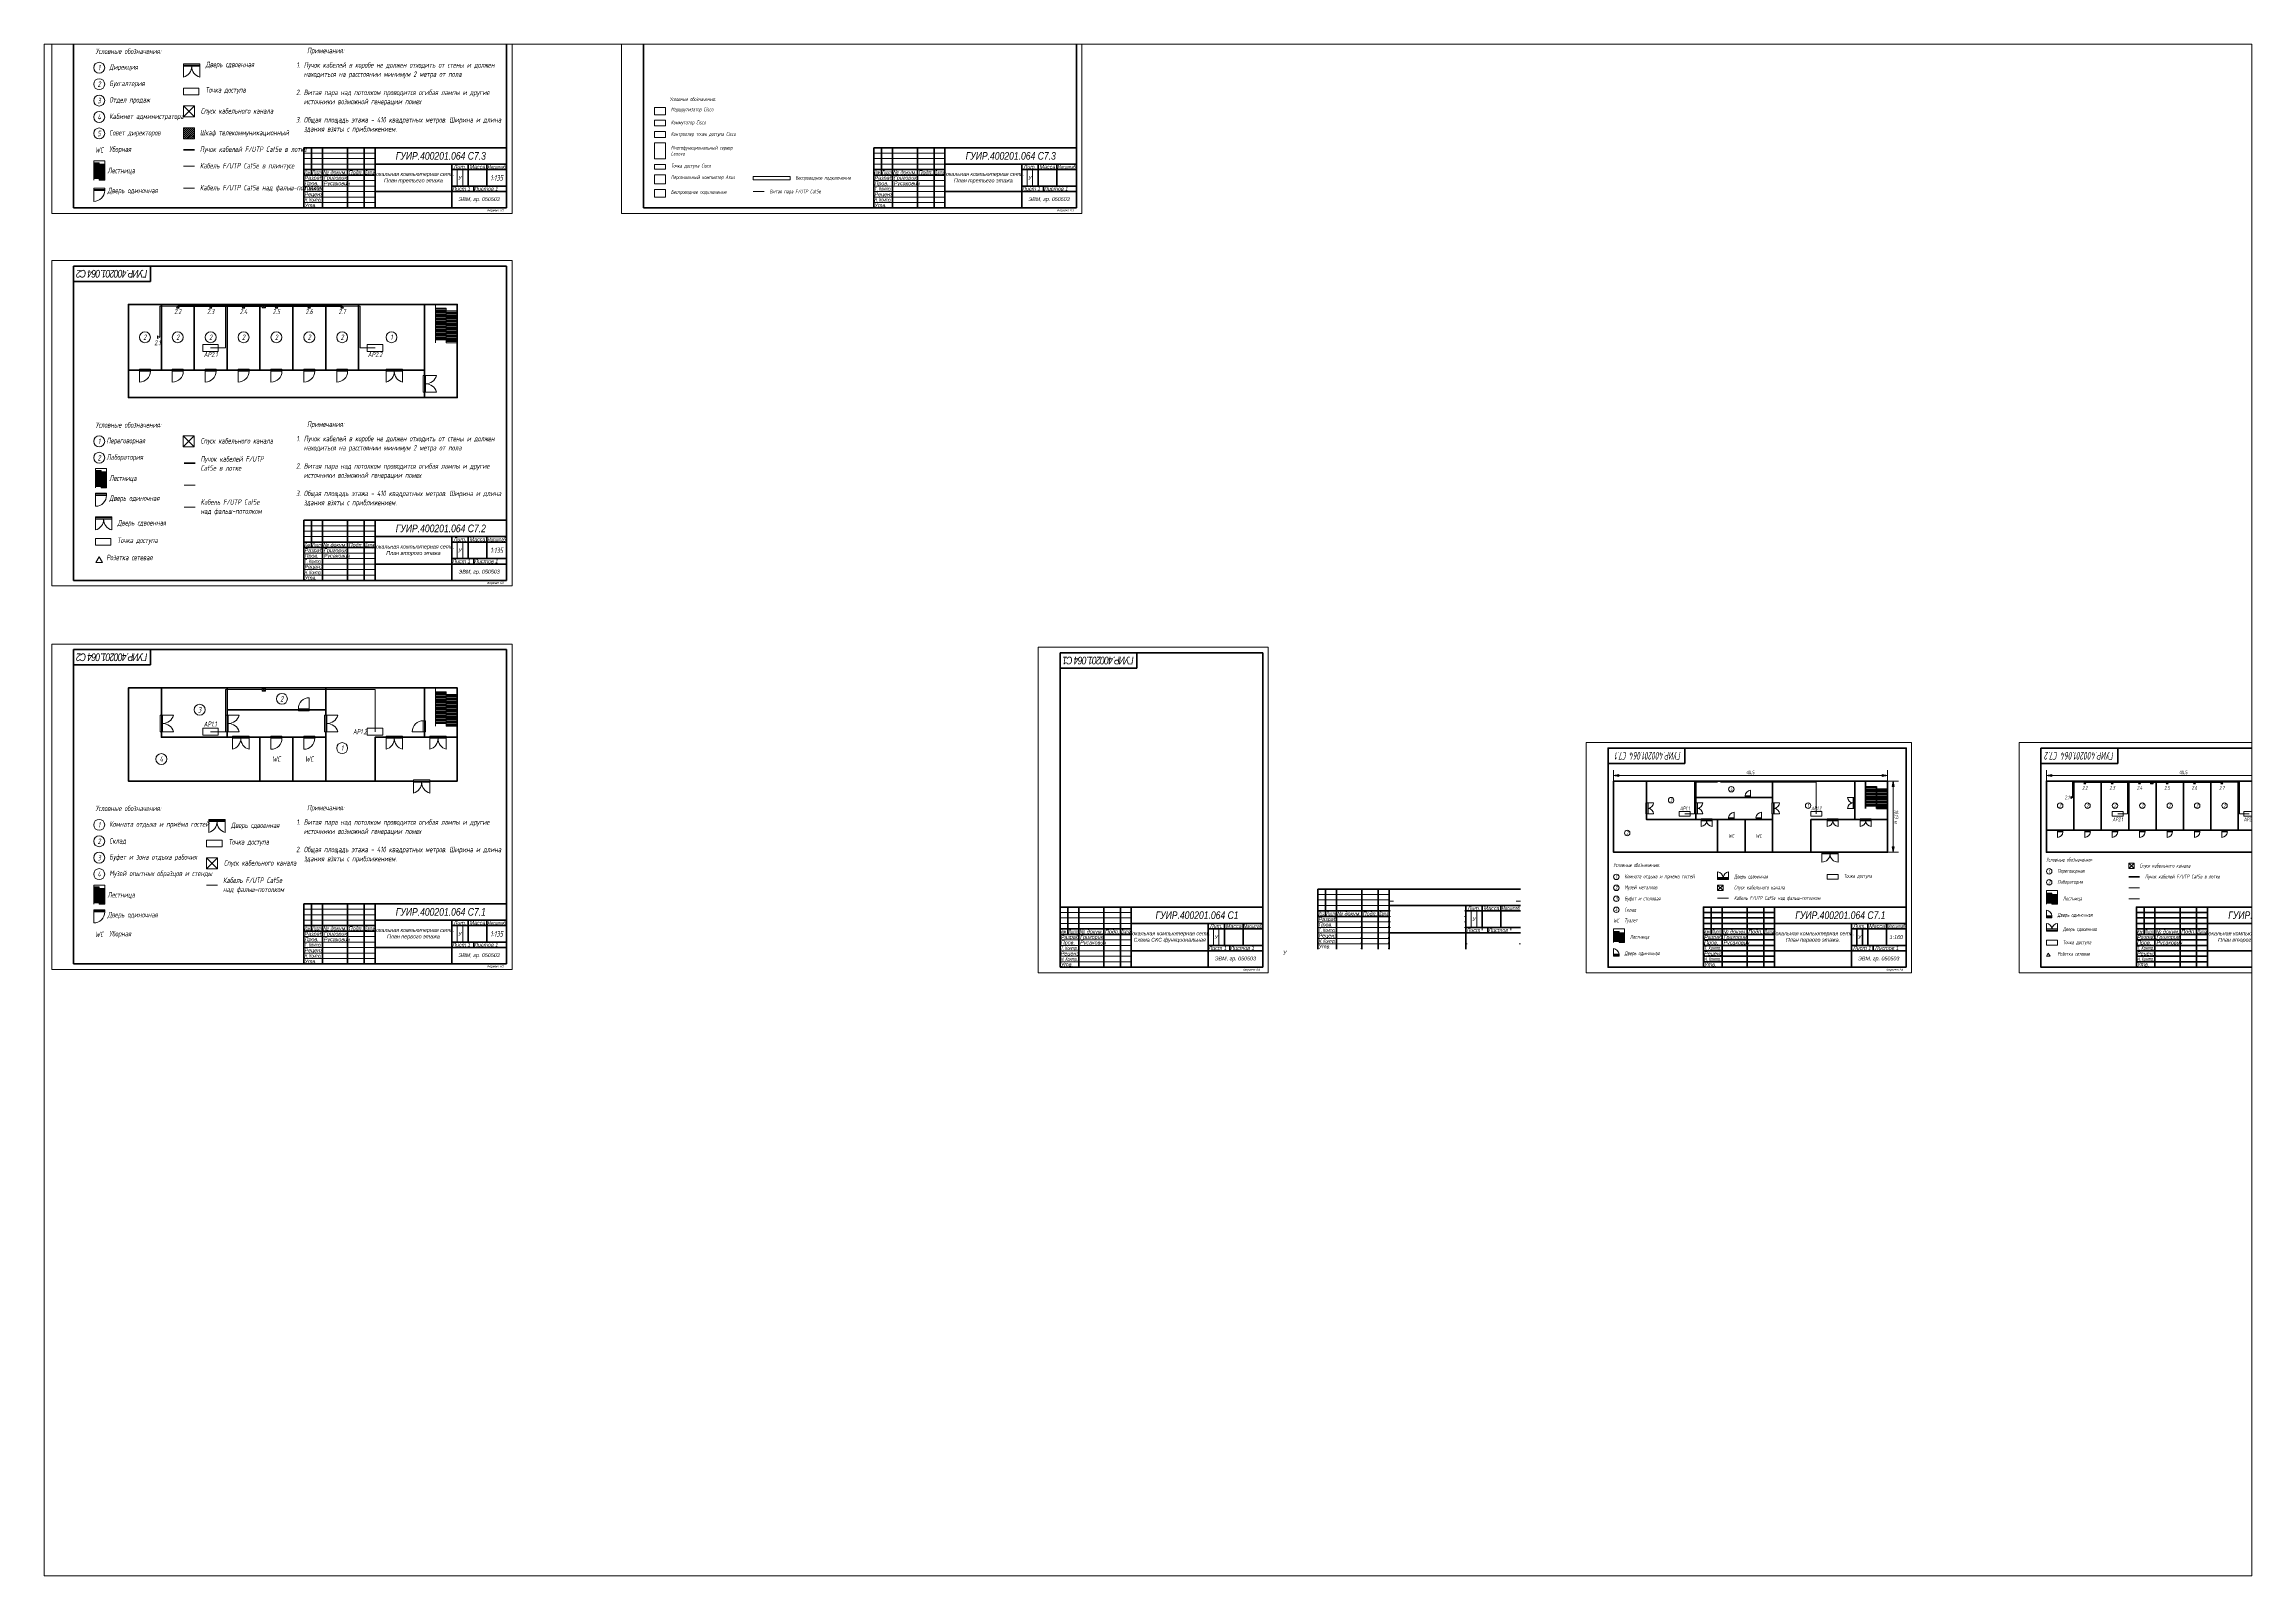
# Paper-space layout 'Layout1' of a CAD drawing. Header units: inches. Extents: x 190 to 421, y 83 to 244.
# The model-space entities are those that its viewports show. They can reach past a viewport. Long polylines and large blocks are cut down to what shows.
import ezdxf
from ezdxf.enums import TextEntityAlignment as Align

# ---------------------------------------------------------------- set-up
doc = ezdxf.new("R2010")
doc.units = ezdxf.units.IN
doc.header["$LTSCALE"] = 0.2
doc.linetypes.add('ACAD_ISO08W100', pattern=[36, 24, -3, 6, -3])
doc.linetypes.add('DASHED2', pattern=[9.525, 6.35, -3.175])
doc.layers.get('0').update_dxf_attribs({"lineweight": 100})
doc.layers.get('Defpoints').update_dxf_attribs({"color": 170, "lineweight": 20})
for name, color, linetype, lineweight in [('1.1 — Сплошная', 10, 'Continuous', 20), ('2 — ЦБИ', 90, 'Continuous', 20), ('2.1 — Текст', 90, 'Continuous', 20), ('Blocks', 3, 'Continuous', 20), ('floor', 7, 'DASHED2', 20), ('Twisted Pair', 4, 'Continuous', 20), ('Twisted pair above the ceiling', 4, 'ACAD_ISO08W100', 20), ('Twisted Pair in a tray', 160, 'Continuous', 40), ('Walls', 253, 'Continuous', 60)]:
    doc.layers.add(name, color=color, linetype=linetype, lineweight=lineweight)
doc.layers.add('Layer 1', color=7, linetype='Continuous')
doc.styles.add('Ш-3П', font='ariali.ttf', dxfattribs={"width": 0.8, "height": 3.5})
doc.styles.add('Ш-5', font='ariali.ttf', dxfattribs={"width": 0.8, "height": 5})
doc.styles.add('ШЧ', font='isocpeui.ttf', dxfattribs={"width": 0.7, "height": 5})
picture_1 = doc.add_image_def('image1.png', size_in_pixel=(242, 108))
picture_2 = doc.add_image_def('image3.png', size_in_pixel=(250, 171))
picture_3 = doc.add_image_def('image4.png', size_in_pixel=(321, 163))
picture_4 = doc.add_image_def('image2.png', size_in_pixel=(238, 200))
picture_5 = doc.add_image_def('image5.png', size_in_pixel=(321, 179))
picture_6 = doc.add_image_def('image6.png', size_in_pixel=(138, 200))
picture_7 = doc.add_image_def('image7.png', size_in_pixel=(1299, 116))
picture_8 = doc.add_image_def('image8.png', size_in_pixel=(283, 196))

# ---------------------------------------------------------------- blocks, each defined once
blk = doc.blocks.new('ОН-1')
for p, q in [((-185, 0), (-185, 55)), ((-185, 55), (0, 55)), ((-178, 55), (-178, 30)), ((-168, 55), (-168, 0)), ((-145, 55), (-145, 0)), ((-130, 55), (-130, 0)), ((-120, 55), (-120, 0)), ((-185, 35), (-120, 35)), ((-185, 30), (-120, 30)), ((-120, 40), (0, 40)), ((-50, 40), (-50, 0)), ((-50, 35), (0, 35)), ((-35, 40), (-35, 20)), ((-18, 40), (-18, 20)), ((-120, 15), (0, 15)), ((-50, 20), (0, 20)), ((-30, 15), (-30, 20))]:
    blk.add_line(p, q)
at = {"layer": '1.1 — Сплошная'}
for p, q in [((-185, 50), (-120, 50)), ((-185, 45), (-120, 45)), ((-185, 40), (-120, 40)), ((-185, 25), (-120, 25)), ((-45, 35), (-45, 20)), ((-40, 35), (-40, 20)), ((-185, 20), (-120, 20)), ((-185, 15), (-120, 15)), ((-185, 10), (-120, 10)), ((-185, 5), (-120, 5))]:
    blk.add_line(p, q, dxfattribs=at)
at = {"layer": 'Defpoints'}
for p, q in [((-120, 44), (-116, 44)), ((0, 44), (-4, 44)), ((-168, 27.5), (-167.25, 27.5)), ((-168, 25.75), (-167.25, 25.75)), ((-168, 22.5), (-167.25, 22.5)), ((-168, 20.75), (-167.25, 20.75)), ((-145, 25.75), (-145.75, 25.75)), ((-145, 20.75), (-145.75, 20.75)), ((-130, 27.5), (-129.25, 27.5)), ((-130, 25.75), (-129.25, 25.75)), ((-130, 22.5), (-129.25, 22.5)), ((-130, 20.75), (-129.25, 20.75)), ((-120, 25.75), (-120.75, 25.75)), ((-120, 20.75), (-120.75, 20.75)), ((-120, 35), (-118.75, 35)), ((-120, 30), (-118.75, 30)), ((-120, 25), (-118.75, 25)), ((-50, 35), (-51.25, 35)), ((-50, 30), (-51.25, 30)), ((-50, 25), (-51.25, 25)), ((-168, 17.5), (-167.25, 17.5)), ((-168, 15.75), (-167.25, 15.75)), ((-168, 12.5), (-167.25, 12.5)), ((-168, 10.75), (-167.25, 10.75)), ((-168, 7.5), (-167.25, 7.5)), ((-168, 5.75), (-167.25, 5.75)), ((-168, 2.5), (-167.25, 2.5)), ((-168, 0.75), (-167.25, 0.75)), ((-145, 15.75), (-145.75, 15.75)), ((-145, 10.75), (-145.75, 10.75)), ((-145, 5.75), (-145.75, 5.75)), ((-145, 0.75), (-145.75, 0.75)), ((-130, 17.5), (-129.25, 17.5)), ((-130, 15.75), (-129.25, 15.75)), ((-130, 12.5), (-129.25, 12.5)), ((-130, 10.75), (-129.25, 10.75)), ((-130, 7.5), (-129.25, 7.5)), ((-130, 5.75), (-129.25, 5.75)), ((-130, 2.5), (-129.25, 2.5)), ((-130, 0.75), (-129.25, 0.75)), ((-120, 15.75), (-120.75, 15.75)), ((-120, 10.75), (-120.75, 10.75)), ((-120, 5.75), (-120.75, 5.75)), ((-120, 0.75), (-120.75, 0.75)), ((-120, 20), (-118.75, 20)), ((-120, 15), (-118.75, 15)), ((-50, 20), (-51.25, 20)), ((-50, 15), (-51.25, 15)), ((-50, 5), (-48.75, 5)), ((-35, 20), (-35, 17.5)), ((-9, 20), (-9, 17.5)), ((0, 5), (-1.25, 5))]:
    blk.add_line(p, q, dxfattribs=at)
at = {"layer": '2.1 — Текст', "style": 'Ш-3П'}
for s, width, p, p2 in [('Изм.', 0.524764, (-184.25, 30.75), (-178.75, 30.75)), ('Лист', 0.675192, (-177.25, 30.75), (-168.75, 30.75)), ('Дата', 0.656153, (-129.25, 30.75), (-120.75, 30.75)), ('Масштаб', 0.71737, (-17.25, 35.75), (-0.75, 35.75)), ('Н. Контр.', 0.683111, (-184.25, 5.75), (-168.75, 5.75)), ('Т. Контр.', 0.699901, (-184.25, 15.75), (-168.75, 15.75))]:
    blk.add_text(s, height=3.5, dxfattribs=dict(at, width=width)).set_placement(p, p2, align=Align.FIT)
at = {"layer": '2.1 — Текст', "style": 'Ш-3П', "width": 0.8}
for s, p in [('Разраб.', (-184.25, 27.5)), ('Пров.', (-184.25, 22.5)), ('Утв.', (-184.25, 2.5)), ('Реценз.', (-184.25, 12.5)), ('Лист', (-49.25, 17.5)), ('Листов', (-29.25, 17.5))]:
    blk.add_text(s, height=3.5, dxfattribs=at).set_placement(p, align=Align.MIDDLE_LEFT)
for s, p in [('№ докум.', (-156.5, 32.5)), ('Подп.', (-137.5, 32.5)), ('Лит.', (-42.5, 37.5)), ('У', (-42.5, 27.5)), ('Масса', (-26.5, 37.5))]:
    blk.add_text(s, height=3.5, dxfattribs=at).set_placement(p, align=Align.MIDDLE_CENTER)
blk = doc.blocks.new('*U21')
at = {"layer": 'Walls', "lineweight": 20}
blk.add_line((-5, 0), (5, 0), dxfattribs=at)
blk = doc.blocks.new('*U22')
at = {"layer": 'Walls', "color": 0, "linetype": 'ByBlock', "lineweight": -2, "transparency": 16777216}
for p in [(0, 18), (0, 17), (0, 16), (0, 15), (0, 14), (0, 13), (0, 12), (0, 11), (0, 10), (0, 9), (0, 8), (0, 7), (0, 6), (0, 5), (0, 4), (0, 3), (0, 2), (0, 1), (0, 0)]:
    blk.add_blockref('*U21', p, dxfattribs=at)
blk = doc.blocks.new('*U23')
at = {"layer": 'Walls', "lineweight": 20}
blk.add_line((-5, 0), (5, 0), dxfattribs=at)
blk = doc.blocks.new('*U24')
at = {"layer": 'Walls', "color": 0, "linetype": 'ByBlock', "lineweight": -2, "transparency": 16777216}
for p in [(0, 18), (0, 17), (0, 16), (0, 15), (0, 14), (0, 13), (0, 12), (0, 11), (0, 10), (0, 9), (0, 8), (0, 7), (0, 6), (0, 5), (0, 4), (0, 3), (0, 2), (0, 1), (0, 0)]:
    blk.add_blockref('*U23', p, dxfattribs=at)
blk = doc.blocks.new('*U45')
at = {"layer": 'Walls', "lineweight": 20}
blk.add_line((-2.5, 0), (2.5, 0), dxfattribs=at)
blk = doc.blocks.new('*U42')
at = {"layer": 'Blocks', "color": 0, "linetype": 'ByBlock', "lineweight": -2, "transparency": 16777216}
for p in [(0, 9), (0, 8.5), (0, 8), (0, 7.5), (0, 7), (0, 6.5), (0, 6), (0, 5.5), (0, 5), (0, 4.5), (0, 4), (0, 3.5), (0, 3), (0, 2.5), (0, 2), (0, 1.5), (0, 1), (0, 0.5), (0, 0)]:
    blk.add_blockref('*U45', p, dxfattribs=at)
blk = doc.blocks.new('*U43')
at = {"layer": 'Walls', "lineweight": 20}
blk.add_line((-2.5, 0), (2.5, 0), dxfattribs=at)
blk = doc.blocks.new('*U44')
at = {"layer": 'Blocks', "color": 0, "linetype": 'ByBlock', "lineweight": -2, "transparency": 16777216}
for p in [(0, 9), (0, 8.5), (0, 8), (0, 7.5), (0, 7), (0, 6.5), (0, 6), (0, 5.5), (0, 5), (0, 4.5), (0, 4), (0, 3.5), (0, 3), (0, 2.5), (0, 2), (0, 1.5), (0, 1), (0, 0.5), (0, 0)]:
    blk.add_blockref('*U43', p, dxfattribs=at)
blk = doc.blocks.new('*U68')
at = {"layer": 'Walls', "lineweight": 20}
blk.add_line((-2.5, 0), (2.5, 0), dxfattribs=at)
blk = doc.blocks.new('*U65')
at = {"layer": 'Blocks', "color": 0, "linetype": 'ByBlock', "lineweight": -2, "transparency": 16777216}
for p in [(0, 9), (0, 8.5), (0, 8), (0, 7.5), (0, 7), (0, 6.5), (0, 6), (0, 5.5), (0, 5), (0, 4.5), (0, 4), (0, 3.5), (0, 3), (0, 2.5), (0, 2), (0, 1.5), (0, 1), (0, 0.5), (0, 0)]:
    blk.add_blockref('*U68', p, dxfattribs=at)
blk = doc.blocks.new('*U66')
at = {"layer": 'Walls', "lineweight": 20}
blk.add_line((-2.5, 0), (2.5, 0), dxfattribs=at)
blk = doc.blocks.new('*U67')
at = {"layer": 'Blocks', "color": 0, "linetype": 'ByBlock', "lineweight": -2, "transparency": 16777216}
for p in [(0, 9), (0, 8.5), (0, 8), (0, 7.5), (0, 7), (0, 6.5), (0, 6), (0, 5.5), (0, 5), (0, 4.5), (0, 4), (0, 3.5), (0, 3), (0, 2.5), (0, 2), (0, 1.5), (0, 1), (0, 0.5), (0, 0)]:
    blk.add_blockref('*U66', p, dxfattribs=at)
blk = doc.blocks.new('*U250')
at = {"layer": 'Blocks', "insert": (0, 0), "char_height": 5, "attachment_point": 5, "style": 'ШЧ'}
blk.add_mtext_dynamic_manual_height_columns('WC', width=30, gutter_width=90, heights=[0], dxfattribs=at)
blk = doc.blocks.new('*U251')
at = {"layer": 'Walls', "color": 0, "linetype": 'ByBlock', "lineweight": -2, "transparency": 16777216}
for p in [(0, 0), (30, 0)]:
    blk.add_blockref('*U250', p, dxfattribs=at)
blk = doc.blocks.new('*U262')
at = {"layer": 'Blocks'}
blk.add_line((-2.5, 0), (2.5, 0), dxfattribs=at)
blk = doc.blocks.new('*U263')
at = {"layer": 'Blocks', "color": 0, "linetype": 'ByBlock', "lineweight": -2, "transparency": 16777216}
for p in [(0, 14.5), (0, 14), (0, 13.5), (0, 13), (0, 12.5), (0, 12), (0, 11.5), (0, 11), (0, 10.5), (0, 10), (0, 9.5), (0, 9), (0, 8.5), (0, 8), (0, 7.5), (0, 7), (0, 6.5), (0, 6), (0, 5.5), (0, 5), (0, 4.5), (0, 4), (0, 3.5), (0, 3), (0, 2.5), (0, 2), (0, 1.5), (0, 1), (0, 0.5), (0, 0)]:
    blk.add_blockref('*U262', p, dxfattribs=at)
blk = doc.blocks.new('*U264')
at = {"layer": 'Blocks'}
blk.add_line((-2.5, 0), (2.5, 0), dxfattribs=at)
blk = doc.blocks.new('*U265')
at = {"layer": 'Blocks', "color": 0, "linetype": 'ByBlock', "lineweight": -2, "transparency": 16777216}
for p in [(0, 14.5), (0, 14), (0, 13.5), (0, 13), (0, 12.5), (0, 12), (0, 11.5), (0, 11), (0, 10.5), (0, 10), (0, 9.5), (0, 9), (0, 8.5), (0, 8), (0, 7.5), (0, 7), (0, 6.5), (0, 6), (0, 5.5), (0, 5), (0, 4.5), (0, 4), (0, 3.5), (0, 3), (0, 2.5), (0, 2), (0, 1.5), (0, 1), (0, 0.5), (0, 0)]:
    blk.add_blockref('*U264', p, dxfattribs=at)
blk = doc.blocks.new('*U272')
at = {"layer": 'Blocks'}
blk.add_line((-2.5, 0), (2.5, 0), dxfattribs=at)
blk = doc.blocks.new('*U273')
at = {"layer": 'Blocks', "color": 0, "linetype": 'ByBlock', "lineweight": -2, "transparency": 16777216}
for p in [(0, 14.5), (0, 14), (0, 13.5), (0, 13), (0, 12.5), (0, 12), (0, 11.5), (0, 11), (0, 10.5), (0, 10), (0, 9.5), (0, 9), (0, 8.5), (0, 8), (0, 7.5), (0, 7), (0, 6.5), (0, 6), (0, 5.5), (0, 5), (0, 4.5), (0, 4), (0, 3.5), (0, 3), (0, 2.5), (0, 2), (0, 1.5), (0, 1), (0, 0.5), (0, 0)]:
    blk.add_blockref('*U272', p, dxfattribs=at)
blk = doc.blocks.new('*U270')
at = {"layer": 'Blocks'}
blk.add_line((-2.5, 0), (2.5, 0), dxfattribs=at)
blk = doc.blocks.new('*U271')
at = {"layer": 'Blocks', "color": 0, "linetype": 'ByBlock', "lineweight": -2, "transparency": 16777216}
for p in [(0, 14.5), (0, 14), (0, 13.5), (0, 13), (0, 12.5), (0, 12), (0, 11.5), (0, 11), (0, 10.5), (0, 10), (0, 9.5), (0, 9), (0, 8.5), (0, 8), (0, 7.5), (0, 7), (0, 6.5), (0, 6), (0, 5.5), (0, 5), (0, 4.5), (0, 4), (0, 3.5), (0, 3), (0, 2.5), (0, 2), (0, 1.5), (0, 1), (0, 0.5), (0, 0)]:
    blk.add_blockref('*U270', p, dxfattribs=at)
blk = doc.blocks.new('*U283')
at = {"layer": 'Blocks'}
blk.add_line((-5, 0), (5, 0), dxfattribs=at)
blk = doc.blocks.new('*U284')
at = {"layer": 'Blocks', "color": 0, "linetype": 'ByBlock', "lineweight": -2, "transparency": 16777216}
for p in [(0, 29), (0, 28), (0, 27), (0, 26), (0, 25), (0, 24), (0, 23), (0, 22), (0, 21), (0, 20), (0, 19), (0, 18), (0, 17), (0, 16), (0, 15), (0, 14), (0, 13), (0, 12), (0, 11), (0, 10), (0, 9), (0, 8), (0, 7), (0, 6), (0, 5), (0, 4), (0, 3), (0, 2), (0, 1), (0, 0)]:
    blk.add_blockref('*U283', p, dxfattribs=at)
blk = doc.blocks.new('*U285')
at = {"layer": 'Blocks'}
blk.add_line((-5, 0), (5, 0), dxfattribs=at)
blk = doc.blocks.new('*U286')
at = {"layer": 'Blocks', "color": 0, "linetype": 'ByBlock', "lineweight": -2, "transparency": 16777216}
for p in [(0, 29), (0, 28), (0, 27), (0, 26), (0, 25), (0, 24), (0, 23), (0, 22), (0, 21), (0, 20), (0, 19), (0, 18), (0, 17), (0, 16), (0, 15), (0, 14), (0, 13), (0, 12), (0, 11), (0, 10), (0, 9), (0, 8), (0, 7), (0, 6), (0, 5), (0, 4), (0, 3), (0, 2), (0, 1), (0, 0)]:
    blk.add_blockref('*U285', p, dxfattribs=at)
blk = doc.blocks.new('*U301')
at = {"layer": 'Blocks'}
blk.add_line((-2.5, 0), (2.5, 0), dxfattribs=at)
blk = doc.blocks.new('*U302')
at = {"layer": 'Blocks', "color": 0, "linetype": 'ByBlock', "lineweight": -2, "transparency": 16777216}
for p in [(0, 14.5), (0, 14), (0, 13.5), (0, 13), (0, 12.5), (0, 12), (0, 11.5), (0, 11), (0, 10.5), (0, 10), (0, 9.5), (0, 9), (0, 8.5), (0, 8), (0, 7.5), (0, 7), (0, 6.5), (0, 6), (0, 5.5), (0, 5), (0, 4.5), (0, 4), (0, 3.5), (0, 3), (0, 2.5), (0, 2), (0, 1.5), (0, 1), (0, 0.5), (0, 0)]:
    blk.add_blockref('*U301', p, dxfattribs=at)
blk = doc.blocks.new('*U299')
at = {"layer": 'Blocks'}
blk.add_line((-2.5, 0), (2.5, 0), dxfattribs=at)
blk = doc.blocks.new('*U300')
at = {"layer": 'Blocks', "color": 0, "linetype": 'ByBlock', "lineweight": -2, "transparency": 16777216}
for p in [(0, 14.5), (0, 14), (0, 13.5), (0, 13), (0, 12.5), (0, 12), (0, 11.5), (0, 11), (0, 10.5), (0, 10), (0, 9.5), (0, 9), (0, 8.5), (0, 8), (0, 7.5), (0, 7), (0, 6.5), (0, 6), (0, 5.5), (0, 5), (0, 4.5), (0, 4), (0, 3.5), (0, 3), (0, 2.5), (0, 2), (0, 1.5), (0, 1), (0, 0.5), (0, 0)]:
    blk.add_blockref('*U299', p, dxfattribs=at)
blk = doc.blocks.new('*U355')
at = {"layer": 'Blocks'}
blk.add_line((-5, 0), (5, 0), dxfattribs=at)
blk = doc.blocks.new('*U356')
at = {"layer": 'Blocks', "color": 0, "linetype": 'ByBlock', "lineweight": -2, "transparency": 16777216}
for p in [(0, 29), (0, 28), (0, 27), (0, 26), (0, 25), (0, 24), (0, 23), (0, 22), (0, 21), (0, 20), (0, 19), (0, 18), (0, 17), (0, 16), (0, 15), (0, 14), (0, 13), (0, 12), (0, 11), (0, 10), (0, 9), (0, 8), (0, 7), (0, 6), (0, 5), (0, 4), (0, 3), (0, 2), (0, 1), (0, 0)]:
    blk.add_blockref('*U355', p, dxfattribs=at)
blk = doc.blocks.new('*U357')
at = {"layer": 'Blocks'}
blk.add_line((-5, 0), (5, 0), dxfattribs=at)
blk = doc.blocks.new('*U358')
at = {"layer": 'Blocks', "color": 0, "linetype": 'ByBlock', "lineweight": -2, "transparency": 16777216}
for p in [(0, 29), (0, 28), (0, 27), (0, 26), (0, 25), (0, 24), (0, 23), (0, 22), (0, 21), (0, 20), (0, 19), (0, 18), (0, 17), (0, 16), (0, 15), (0, 14), (0, 13), (0, 12), (0, 11), (0, 10), (0, 9), (0, 8), (0, 7), (0, 6), (0, 5), (0, 4), (0, 3), (0, 2), (0, 1), (0, 0)]:
    blk.add_blockref('*U357', p, dxfattribs=at)
blk = doc.blocks.new('*U366')
at = {"layer": 'Walls'}
blk.add_line((0, -30), (0, 30), dxfattribs=at)
blk = doc.blocks.new('*U367')
at = {"layer": 'Walls', "color": 0, "linetype": 'ByBlock', "lineweight": -2, "transparency": 16777216}
for p in [(0, 0), (30, 0), (60, 0), (90, 0), (120, 0), (150, 0), (180, 0)]:
    blk.add_blockref('*U366', p, dxfattribs=at)
blk = doc.blocks.new('*U368')
at = {"layer": 'Blocks'}
blk.add_circle((0, 0), 5, dxfattribs=at)
at = {"layer": 'Blocks', "insert": (0, 0), "char_height": 5, "attachment_point": 5, "style": 'ШЧ'}
blk.add_mtext_dynamic_manual_height_columns('2', width=10, gutter_width=90, heights=[0], dxfattribs=at)
blk = doc.blocks.new('*U369')
at = {"layer": 'Walls', "color": 0, "linetype": 'ByBlock', "lineweight": -2, "transparency": 16777216}
for p in [(0, 0), (30, 0), (60, 0), (90, 0), (120, 0), (150, 0), (180, 0)]:
    blk.add_blockref('*U368', p, dxfattribs=at)
blk = doc.blocks.new('*U412')
at = {"layer": 'Blocks'}
for p, q in [((-5, 5), (-5, 6)), ((-5, 6), (5, 6)), ((-5, 4), (-5, 5)), ((-5, 5), (5, 5)), ((5, 4), (-5, 4)), ((-5, 4), (-5, -6)), ((5, 6), (5, 4))]:
    blk.add_line(p, q, dxfattribs=at)
blk.add_arc((-5, 4), 10, 270, 0, dxfattribs=at)
at = {"layer": 'Walls'}
for p, q in [((-5, 5), (-15, 5)), ((15, 5), (5, 5))]:
    blk.add_line(p, q, dxfattribs=at)
blk = doc.blocks.new('*U413')
at = {"layer": 'Walls', "color": 0, "linetype": 'ByBlock', "lineweight": -2, "transparency": 16777216}
for p in [(0, 0), (30, 0), (60, 0), (90, 0), (120, 0), (150, 0), (180, 0)]:
    blk.add_blockref('*U412', p, dxfattribs=at)
blk = doc.blocks.new('*U414')
at = {"layer": 'Blocks'}
blk.add_lwpolyline([(0, 1), (-1.2, -1), (1.2, -1)], close=True, dxfattribs=at)
blk = doc.blocks.new('*U415')
at = {"layer": 'Walls', "color": 0, "linetype": 'ByBlock', "lineweight": -2, "transparency": 16777216}
for p in [(0, 0), (30, 0), (60, 0), (90, 0), (120, 0), (150, 0)]:
    blk.add_blockref('*U414', p, dxfattribs=at)

msp = doc.modelspace()

# ---------------------------------------------------------------- hatches: boundary and pattern name
at = {"lineweight": 20}
h = msp.add_hatch(color=256, dxfattribs=at)
h.dxf.hatch_style = 1
h.paths.add_polyline_path([(1429.9, 180.1), (1429.9, 180.9), (1425, 180.1)])
h.paths.add_polyline_path([(1429.9, 179.2), (1429.9, 180.1), (1425, 180.1)])
h = msp.add_hatch(color=256, dxfattribs=at)
h.dxf.hatch_style = 1
h.paths.add_polyline_path([(1670.1, 180), (1670.1, 179.1), (1675, 180)])
h.paths.add_polyline_path([(1670.1, 180.9), (1670.1, 180), (1675, 180)])
h = msp.add_hatch(color=256, dxfattribs=at)
h.dxf.hatch_style = 1
h.paths.add_polyline_path([(1680, 170.1), (1680.9, 170.1), (1680, 175)])
h.paths.add_polyline_path([(1679.1, 170.1), (1680, 170.1), (1680, 175)])
h = msp.add_hatch(color=256, dxfattribs=at)
h.dxf.hatch_style = 1
h.paths.add_polyline_path([(1824.9, 180.1), (1824.9, 180.9), (1820, 180.1)])
h.paths.add_polyline_path([(1824.9, 179.2), (1824.9, 180.1), (1820, 180.1)])
at = {"lineweight": 20, "transparency": 33554559}
h = msp.add_hatch(dxfattribs=at)
h.set_pattern_fill('ANGLE', color=256)
h.set_pattern_definition([(0, (-37.306, -20.364), (0, 6.985), [5.08, -1.905]), (90, (-37.306, -20.364), (-6.985, 4e-16), [5.08, -1.905])])
h.paths.add_polyline_path([(1642.2, 113.3), (1642.2, 113.9), (1641.7, 113.9), (1641.7, 113.3)])
h.paths.add_polyline_path([(1627.7, 113.9), (1627.2, 113.9), (1627.2, 113.3), (1627.7, 113.3)])
at = {"lineweight": 20}
h = msp.add_hatch(color=256, dxfattribs=at)
h.dxf.hatch_style = 1
h.paths.add_polyline_path([(1680, 114.9), (1679.2, 114.9), (1680, 110)])
h.paths.add_polyline_path([(1680.9, 114.9), (1680, 114.9), (1680, 110)])
at = {"layer": 'Blocks', "transparency": 33554559}
h = msp.add_hatch(dxfattribs=at)
h.set_pattern_fill('ANSI31', color=256, scale=0.399997)
h.set_pattern_definition([(45, (-229.7874, -1108.857), (-0.8980196, 0.8980196), [])])
h.paths.add_polyline_path([(130.2, 771.1), (120.2, 771.1), (120.2, 761.1), (130.2, 761.1)])

# ---------------------------------------------------------------- linework, layer by layer
at = {"lineweight": 20}
for p, q in [((0, 693), (0, 990)), ((420, 990), (420, 693)), ((520, 693), (520, 990)), ((940, 990), (940, 693)), ((230, 748), (295, 748)), ((750, 748), (815, 748)), ((230, 743), (295, 743)), ((230, 738), (295, 738)), ((370, 718), (370, 733)), ((380, 733), (375, 733)), ((375, 733), (375, 718)), ((750, 743), (815, 743)), ((750, 738), (815, 738)), ((890, 718), (890, 733)), ((900, 733), (895, 733)), ((895, 733), (895, 718)), ((230, 723), (295, 723)), ((230, 718), (295, 718)), ((230, 713), (295, 713)), ((230, 708), (295, 708)), ((375, 718), (370, 718)), ((750, 723), (815, 723)), ((750, 718), (815, 718)), ((750, 713), (815, 713)), ((750, 708), (815, 708)), ((895, 718), (890, 718)), ((420, 693), (0, 693)), ((230, 703), (295, 703)), ((940, 693), (520, 693)), ((750, 703), (815, 703)), ((0, 353), (0, 650)), ((0, 650), (420, 650)), ((420, 650), (420, 353)), ((230, 408), (295, 408)), ((230, 403), (295, 403)), ((230, 398), (295, 398)), ((230, 383), (295, 383)), ((370, 378), (370, 393)), ((380, 393), (375, 393)), ((375, 393), (375, 378)), ((230, 378), (295, 378)), ((230, 373), (295, 373)), ((230, 368), (295, 368)), ((230, 363), (295, 363)), ((375, 378), (370, 378)), ((420, 353), (0, 353)), ((0, 3), (0, 300)), ((0, 300), (420, 300)), ((420, 300), (420, 3)), ((1425, 175), (1425, 185)), ((1675, 175), (1675, 185)), ((1820, 175), (1820, 185)), ((1425, 180.1), (1429.9, 180.9)), ((1425, 180.1), (1429.9, 180.9)), ((1425, 180.1), (1429.9, 179.2)), ((1429.9, 180.9), (1429.9, 179.2)), ((1670.1, 180), (1429.9, 180.1)), ((1675, 180), (1670.1, 180.9)), ((1670.1, 179.1), (1670.1, 180.9)), ((1675, 180), (1670.1, 179.1)), ((1675, 180), (1670.1, 179.1)), ((1675, 175), (1685, 175)), ((1680, 175), (1679.1, 170.1)), ((1680.9, 170.1), (1679.1, 170.1)), ((1680, 175), (1680.9, 170.1)), ((1680, 175), (1680.9, 170.1)), ((1680, 170.1), (1680, 114.9)), ((1820, 180.1), (1824.9, 180.9)), ((1820, 180.1), (1824.9, 180.9)), ((1820, 180.1), (1824.9, 179.2)), ((1824.9, 180.9), (1824.9, 179.2)), ((2065.1, 180), (1824.9, 180.1)), ((1675, 110), (1685, 110)), ((1680, 110), (1679.2, 114.9)), ((1680, 110), (1679.2, 114.9)), ((1679.2, 114.9), (1680.9, 114.9)), ((1680, 110), (1680.9, 114.9)), ((230, 58), (295, 58)), ((230, 53), (295, 53)), ((230, 48), (295, 48)), ((370, 28), (370, 43)), ((380, 43), (375, 43)), ((375, 43), (375, 28)), ((920, 55), (985, 55)), ((920, 50), (985, 50)), ((920, 45), (985, 45)), ((230, 33), (295, 33)), ((230, 28), (295, 28)), ((230, 23), (295, 23)), ((375, 28), (370, 28)), ((920, 30), (985, 30)), ((920, 25), (985, 25)), ((1060, 25), (1060, 40)), ((1065, 25), (1060, 25)), ((1070, 40), (1065, 40)), ((1065, 40), (1065, 25)), ((420, 3), (0, 3)), ((230, 18), (295, 18)), ((230, 13), (295, 13)), ((920, 20), (985, 20)), ((920, 15), (985, 15)), ((920, 10), (985, 10))]:
    msp.add_line(p, q, dxfattribs=at)
at = {"lineweight": 100}
for p, q in [((20, 985), (20, 698)), ((415, 698), (415, 985)), ((540, 985), (540, 698)), ((935, 698), (935, 985)), ((237, 753), (230, 753)), ((230, 753), (230, 698)), ((247, 753), (237, 753)), ((237, 753), (237, 728)), ((270, 753), (247, 753)), ((247, 753), (247, 698)), ((285, 753), (270, 753)), ((270, 753), (270, 698)), ((295, 753), (285, 753)), ((285, 753), (285, 698)), ((295, 738), (295, 753)), ((295, 753), (415, 753)), ((757, 753), (750, 753)), ((750, 753), (750, 698)), ((767, 753), (757, 753)), ((757, 753), (757, 728)), ((790, 753), (767, 753)), ((767, 753), (767, 698)), ((805, 753), (790, 753)), ((790, 753), (790, 698)), ((815, 753), (805, 753)), ((805, 753), (805, 698)), ((815, 738), (815, 753)), ((815, 753), (935, 753)), ((230, 733), (295, 733)), ((230, 728), (295, 728)), ((295, 713), (295, 738)), ((295, 738), (365, 738)), ((365, 733), (365, 738)), ((365, 738), (380, 738)), ((380, 733), (365, 733)), ((365, 733), (365, 718)), ((397, 738), (380, 738)), ((380, 738), (380, 733)), ((397, 733), (380, 733)), ((380, 733), (380, 718)), ((415, 738), (397, 738)), ((397, 738), (397, 733)), ((415, 733), (397, 733)), ((397, 733), (397, 718)), ((750, 733), (815, 733)), ((750, 728), (815, 728)), ((815, 713), (815, 738)), ((815, 738), (885, 738)), ((885, 733), (885, 738)), ((885, 738), (900, 738)), ((900, 733), (885, 733)), ((885, 733), (885, 718)), ((917, 738), (900, 738)), ((900, 738), (900, 733)), ((917, 733), (900, 733)), ((900, 733), (900, 718)), ((935, 738), (917, 738)), ((917, 738), (917, 733)), ((935, 733), (917, 733)), ((917, 733), (917, 718)), ((295, 698), (295, 713)), ((295, 713), (365, 713)), ((365, 713), (365, 718)), ((365, 718), (385, 718)), ((415, 713), (365, 713)), ((365, 713), (365, 698)), ((385, 718), (385, 713)), ((385, 718), (415, 718)), ((815, 698), (815, 713)), ((815, 713), (885, 713)), ((885, 713), (885, 718)), ((885, 718), (905, 718)), ((935, 713), (885, 713)), ((885, 713), (885, 698)), ((905, 718), (905, 713)), ((905, 718), (935, 718)), ((20, 698), (415, 698)), ((230, 698), (415, 698)), ((415, 698), (365, 698)), ((540, 698), (935, 698)), ((750, 698), (935, 698)), ((935, 698), (885, 698)), ((415, 645), (20, 645)), ((20, 645), (20, 358)), ((20, 645), (90, 645)), ((90, 645), (90, 631)), ((415, 358), (415, 645)), ((90, 631), (20, 631)), ((237, 413), (230, 413)), ((230, 413), (230, 358)), ((247, 413), (237, 413)), ((237, 413), (237, 388)), ((270, 413), (247, 413)), ((247, 413), (247, 358)), ((285, 413), (270, 413)), ((270, 413), (270, 358)), ((295, 413), (285, 413)), ((285, 413), (285, 358)), ((295, 398), (295, 413)), ((295, 413), (415, 413)), ((230, 393), (295, 393)), ((230, 388), (295, 388)), ((295, 373), (295, 398)), ((295, 398), (365, 398)), ((365, 393), (365, 398)), ((365, 398), (380, 398)), ((380, 393), (365, 393)), ((365, 393), (365, 378)), ((397, 398), (380, 398)), ((380, 398), (380, 393)), ((397, 393), (380, 393)), ((380, 393), (380, 378)), ((415, 398), (397, 398)), ((397, 398), (397, 393)), ((415, 393), (397, 393)), ((397, 393), (397, 378)), ((295, 358), (295, 373)), ((295, 373), (365, 373)), ((365, 373), (365, 378)), ((365, 378), (385, 378)), ((415, 373), (365, 373)), ((365, 373), (365, 358)), ((385, 378), (385, 373)), ((385, 378), (415, 378)), ((20, 358), (415, 358)), ((230, 358), (415, 358)), ((415, 358), (365, 358)), ((415, 295), (20, 295)), ((20, 295), (20, 8)), ((20, 295), (90, 295)), ((90, 295), (90, 281)), ((415, 8), (415, 295)), ((1105, 292), (920, 292)), ((920, 292), (920, 5)), ((920, 292), (990, 292)), ((990, 292), (990, 278)), ((1105, 5), (1105, 292)), ((90, 281), (20, 281)), ((990, 278), (920, 278)), ((237, 63), (230, 63)), ((230, 63), (230, 8)), ((247, 63), (237, 63)), ((237, 63), (237, 38)), ((270, 63), (247, 63)), ((247, 63), (247, 8)), ((285, 63), (270, 63)), ((270, 63), (270, 8)), ((295, 63), (285, 63)), ((285, 63), (285, 8)), ((295, 48), (295, 63)), ((295, 63), (415, 63)), ((230, 43), (295, 43)), ((295, 23), (295, 48)), ((295, 48), (365, 48)), ((365, 43), (365, 48)), ((365, 48), (380, 48)), ((380, 43), (365, 43)), ((365, 43), (365, 28)), ((397, 48), (380, 48)), ((380, 48), (380, 43)), ((397, 43), (380, 43)), ((380, 43), (380, 28)), ((415, 48), (397, 48)), ((397, 48), (397, 43)), ((415, 43), (397, 43)), ((397, 43), (397, 28)), ((927, 60), (920, 60)), ((937, 60), (927, 60)), ((927, 60), (927, 35)), ((960, 60), (937, 60)), ((937, 60), (937, 5)), ((975, 60), (960, 60)), ((960, 60), (960, 5)), ((985, 60), (975, 60)), ((975, 60), (975, 5)), ((985, 45), (985, 60)), ((985, 60), (1105, 60)), ((985, 20), (985, 45)), ((985, 45), (1055, 45)), ((1055, 40), (1055, 45)), ((1055, 45), (1070, 45)), ((1087, 45), (1070, 45)), ((1070, 45), (1070, 40)), ((1105, 45), (1087, 45)), ((1087, 45), (1087, 40)), ((230, 38), (295, 38)), ((295, 8), (295, 23)), ((295, 23), (365, 23)), ((365, 23), (365, 28)), ((365, 28), (385, 28)), ((415, 23), (365, 23)), ((365, 23), (365, 8)), ((385, 28), (385, 23)), ((385, 28), (415, 28)), ((920, 40), (985, 40)), ((920, 35), (985, 35)), ((1070, 40), (1055, 40)), ((1055, 40), (1055, 25)), ((1055, 20), (1055, 25)), ((1055, 25), (1075, 25)), ((1087, 40), (1070, 40)), ((1070, 40), (1070, 25)), ((1075, 25), (1075, 20)), ((1075, 25), (1105, 25)), ((1105, 40), (1087, 40)), ((1087, 40), (1087, 25)), ((20, 8), (415, 8)), ((230, 8), (415, 8)), ((415, 8), (365, 8)), ((920, 5), (1105, 5)), ((985, 5), (985, 20)), ((985, 20), (1055, 20)), ((1105, 20), (1055, 20)), ((1055, 20), (1055, 5)), ((1105, 5), (1055, 5))]:
    msp.add_line(p, q, dxfattribs=at)
at = {"lineweight": 0}
for p, q in [((1110, 297), (900, 297)), ((900, 297), (900, 0)), ((1110, 0), (1110, 297)), ((2092, 210), (1795, 210)), ((1795, 210), (1795, 0)), ((900, 0), (1110, 0)), ((1795, 0), (2092, 0))]:
    msp.add_line(p, q, dxfattribs=at)
for p, q in [((1476, 191), (1490, 191)), ((1871, 191), (1885, 191)), ((1507, 55), (1572, 55)), ((1507, 50), (1572, 50)), ((1507, 45), (1572, 45)), ((1514, 60), (1514, 35)), ((1524, 60), (1524, 5)), ((1547, 60), (1547, 5)), ((1562, 60), (1562, 5)), ((1572, 45), (1572, 60)), ((1572, 20), (1572, 45)), ((1572, 45), (1642, 45)), ((1642, 40), (1642, 45)), ((1642, 45), (1657, 45)), ((1674, 45), (1657, 45)), ((1657, 45), (1657, 40)), ((1692, 45), (1674, 45)), ((1674, 45), (1674, 40)), ((1902, 55), (1967, 55)), ((1902, 50), (1967, 50)), ((1902, 45), (1967, 45)), ((1909, 60), (1909, 35)), ((1919, 60), (1919, 5)), ((1942, 60), (1942, 5)), ((1957, 60), (1957, 5)), ((1967, 45), (1967, 60)), ((1967, 20), (1967, 45)), ((1967, 45), (2037, 45)), ((1507, 40), (1572, 40)), ((1507, 35), (1572, 35)), ((1507, 30), (1572, 30)), ((1507, 25), (1572, 25)), ((1657, 40), (1642, 40)), ((1642, 40), (1642, 25)), ((1642, 20), (1642, 25)), ((1642, 25), (1662, 25)), ((1647, 25), (1647, 40)), ((1652, 25), (1647, 25)), ((1657, 40), (1652, 40)), ((1652, 40), (1652, 25)), ((1674, 40), (1657, 40)), ((1657, 40), (1657, 25)), ((1662, 25), (1662, 20)), ((1662, 25), (1692, 25)), ((1692, 40), (1674, 40)), ((1674, 40), (1674, 25)), ((1902, 40), (1967, 40)), ((1902, 35), (1967, 35)), ((1902, 30), (1967, 30)), ((1902, 25), (1967, 25)), ((1507, 20), (1572, 20)), ((1507, 15), (1572, 15)), ((1507, 10), (1572, 10)), ((1507, 5), (1692, 5)), ((1572, 5), (1572, 20)), ((1572, 20), (1642, 20)), ((1692, 20), (1642, 20)), ((1642, 20), (1642, 5)), ((1692, 5), (1642, 5)), ((1902, 20), (1967, 20)), ((1902, 15), (1967, 15)), ((1902, 10), (1967, 10)), ((1902, 5), (2087, 5)), ((1967, 5), (1967, 20)), ((1967, 20), (2037, 20))]:
    msp.add_line(p, q)
msp.add_lwpolyline([(1697, 0), (1697, 210), (1400, 210), (1400, 0)], close=True, dxfattribs=at)
for points in [[(1692, 5), (1692, 205), (1420, 205), (1420, 5)], [(1815, 205), (2087, 205), (2087, 5), (1815, 5)]]:
    msp.add_lwpolyline(points, close=True)
for points in [[(1420, 191), (1490, 191), (1490, 205)], [(1815, 191), (1885, 191), (1885, 205)], [(1692, 60), (1507, 60), (1507, 5)], [(2087, 60), (1902, 60), (1902, 5)]]:
    msp.add_lwpolyline(points)
at = {"layer": 'Blocks'}
for p, q in [((120.2, 827.4), (120.2, 829.4)), ((135.2, 829.4), (120.2, 829.4)), ((135.2, 828.4), (120.2, 828.4)), ((135.2, 827.4), (120.2, 827.4)), ((120.2, 827.4), (127.7, 827.4)), ((120.2, 827.4), (120.2, 817.4)), ((135.2, 827.4), (135.2, 829.4)), ((135.2, 827.4), (135.2, 817.4)), ((130.2, 791.1), (120.2, 791.1)), ((120.2, 791.1), (120.2, 781.1)), ((120.2, 781.1), (130.2, 791.1)), ((120.2, 791.1), (130.2, 781.1)), ((130.2, 781.1), (130.2, 791.1)), ((120.2, 781.1), (130.2, 781.1)), ((120.2, 771.1), (130.2, 771.1)), ((120.2, 771.1), (120.2, 761.1)), ((130.2, 771.1), (130.2, 761.1)), ((120.2, 761.1), (130.2, 761.1)), ((38.3, 723.5), (38.3, 741)), ((48.3, 741), (38.3, 741)), ((43.3, 739.3), (43.3, 723.5)), ((43.4, 725.8), (48.4, 725.8)), ((48.3, 741), (48.3, 723.5)), ((38.3, 715), (38.3, 716)), ((38.3, 716), (48.3, 716)), ((38.3, 714), (38.3, 715)), ((38.3, 715), (48.3, 715)), ((48.3, 714), (38.3, 714)), ((38.3, 714), (38.3, 704)), ((48.3, 716), (48.3, 714)), ((195, 610), (192, 610)), ((192, 610), (192, 607)), ((195, 610), (192, 607)), ((192, 610), (195, 607)), ((192, 607), (195, 607)), ((195, 607), (195, 610)), ((350, 575), (350, 610)), ((360, 606.5), (360, 575)), ((305, 549), (305, 551)), ((320, 551), (305, 551)), ((320, 550), (305, 550)), ((320, 549), (305, 549)), ((305, 549), (312.5, 549)), ((305, 549), (305, 539)), ((320, 549), (320, 551)), ((320, 549), (320, 539)), ((341, 545), (339, 545)), ((339, 545), (339, 530)), ((340, 545), (340, 530)), ((341, 545), (341, 530)), ((341, 545), (351, 545)), ((341, 530), (339, 530)), ((341, 530), (341, 537.5)), ((341, 530), (351, 530)), ((130, 490), (120, 490)), ((120, 490), (120, 480)), ((120, 480), (130, 490)), ((120, 490), (130, 480)), ((130, 480), (130, 490)), ((120, 480), (130, 480)), ((40, 442.7), (40, 460.2)), ((40, 460.2), (50, 460.2)), ((45, 458.4), (45, 442.7)), ((50, 460.2), (50, 442.7)), ((40, 436.7), (40, 437.7)), ((40, 437.7), (50, 437.7)), ((40, 435.7), (40, 436.7)), ((40, 436.7), (50, 436.7)), ((50, 435.7), (40, 435.7)), ((40, 435.7), (40, 425.7)), ((50, 437.7), (50, 435.7)), ((39.8, 414.1), (39.8, 416.1)), ((54.8, 416.1), (39.8, 416.1)), ((54.8, 415.1), (39.8, 415.1)), ((54.8, 414.1), (39.8, 414.1)), ((39.8, 414.1), (47.3, 414.1)), ((39.8, 414.1), (39.8, 404.1)), ((54.8, 414.1), (54.8, 416.1)), ((54.8, 414.1), (54.8, 404.1)), ((195, 260), (192, 260)), ((192, 260), (192, 257)), ((195, 260), (192, 257)), ((192, 260), (195, 257)), ((192, 257), (195, 257)), ((195, 257), (195, 260)), ((235, 241), (235, 251)), ((350, 225), (350, 260)), ((360, 256.5), (360, 225)), ((101, 235), (99, 235)), ((99, 235), (99, 220)), ((100, 235), (100, 220)), ((101, 235), (101, 220)), ((101, 235), (111, 235)), ((101, 220), (101, 227.5)), ((161, 235), (159, 235)), ((159, 235), (159, 220)), ((160, 235), (160, 220)), ((161, 235), (161, 220)), ((161, 235), (171, 235)), ((161, 220), (161, 227.5)), ((225, 239), (225, 241)), ((225, 241), (235, 241)), ((235, 240), (225, 240)), ((235, 239), (225, 239)), ((235, 241), (235, 240)), ((235, 240), (235, 239)), ((251, 235), (249, 235)), ((249, 235), (249, 220)), ((250, 235), (250, 220)), ((251, 235), (251, 220)), ((251, 235), (261, 235)), ((251, 220), (251, 227.5)), ((341, 230), (339, 230)), ((339, 230), (339, 220)), ((340, 220), (340, 230)), ((341, 220), (341, 230)), ((101, 220), (99, 220)), ((101, 220), (111, 220)), ((161, 220), (159, 220)), ((161, 220), (171, 220)), ((165, 214), (165, 216)), ((180, 216), (165, 216)), ((180, 215), (165, 215)), ((180, 214), (165, 214)), ((165, 214), (172.5, 214)), ((165, 214), (165, 204)), ((180, 214), (180, 216)), ((180, 214), (180, 204)), ((200, 215), (200, 216)), ((200, 216), (210, 216)), ((200, 214), (200, 215)), ((200, 215), (210, 215)), ((210, 214), (200, 214)), ((200, 214), (200, 204)), ((210, 216), (210, 214)), ((230, 215), (230, 216)), ((230, 216), (240, 216)), ((230, 214), (230, 215)), ((230, 215), (240, 215)), ((240, 214), (230, 214)), ((230, 214), (230, 204)), ((240, 216), (240, 214)), ((251, 220), (249, 220)), ((251, 220), (261, 220)), ((305, 214), (305, 216)), ((320, 216), (305, 216)), ((320, 215), (305, 215)), ((320, 214), (305, 214)), ((305, 214), (312.5, 214)), ((305, 214), (305, 204)), ((320, 214), (320, 216)), ((320, 214), (320, 204)), ((339, 220), (329, 220)), ((339, 220), (340, 220)), ((340, 220), (341, 220)), ((345, 214), (345, 216)), ((360, 216), (345, 216)), ((360, 215), (345, 215)), ((360, 214), (345, 214)), ((345, 214), (352.5, 214)), ((345, 214), (345, 204)), ((360, 214), (360, 216)), ((360, 214), (360, 204)), ((330, 174), (330, 176)), ((345, 176), (330, 176)), ((345, 175), (330, 175)), ((345, 174), (330, 174)), ((330, 174), (337.5, 174)), ((330, 174), (330, 164)), ((345, 174), (345, 176)), ((345, 174), (345, 164)), ((1545, 160.5), (1545, 161.5)), ((1550, 161.5), (1545, 161.5)), ((1550, 161.5), (1550, 166.5)), ((1550, 160.5), (1550, 161.5)), ((1875, 175), (1885, 175)), ((1900, 175), (1910, 175)), ((1915, 172.5), (1917.5, 175)), ((1915, 175), (1917.5, 172.5)), ((1925, 175), (1935, 175)), ((1950, 175), (1960, 175)), ((1975, 175), (1985, 175)), ((2010, 175), (2025, 175)), ((1454.5, 155), (1455.5, 155)), ((1454.5, 155), (1454.5, 145)), ((1454.5, 145), (1455.5, 145)), ((1455.5, 155), (1456.5, 155)), ((1455.5, 145), (1455.5, 155)), ((1455.5, 145), (1456.5, 145)), ((1456.5, 155), (1461.5, 155)), ((1456.5, 145), (1456.5, 155)), ((1456.5, 145), (1461.5, 145)), ((1499.5, 155), (1500.5, 155)), ((1499.5, 155), (1499.5, 145)), ((1499.5, 145), (1500.5, 145)), ((1500.5, 155), (1501.5, 155)), ((1500.5, 145), (1500.5, 155)), ((1500.5, 145), (1501.5, 145)), ((1501.5, 155), (1506.5, 155)), ((1501.5, 145), (1501.5, 155)), ((1501.5, 145), (1506.5, 145)), ((1530, 140.5), (1530, 141.5)), ((1535, 141.5), (1530, 141.5)), ((1535, 141.5), (1535, 146.5)), ((1535, 140.5), (1535, 141.5)), ((1545, 159.5), (1545, 160.5)), ((1550, 160.5), (1545, 160.5)), ((1545, 159.5), (1550, 159.5)), ((1550, 159.5), (1550, 160.5)), ((1555, 140.5), (1555, 141.5)), ((1560, 141.5), (1555, 141.5)), ((1560, 141.5), (1560, 146.5)), ((1560, 140.5), (1560, 141.5)), ((1569.5, 155), (1570.5, 155)), ((1569.5, 155), (1569.5, 145)), ((1569.5, 145), (1570.5, 145)), ((1570.5, 155), (1571.5, 155)), ((1570.5, 145), (1570.5, 155)), ((1570.5, 145), (1571.5, 145)), ((1571.5, 155), (1576.5, 155)), ((1571.5, 145), (1571.5, 155)), ((1571.5, 145), (1576.5, 145)), ((1645.5, 160), (1638.5, 160)), ((1645.5, 150), (1638.5, 150)), ((1643.5, 160), (1643.5, 150)), ((1644.5, 160), (1644.5, 150)), ((1645.5, 150), (1645.5, 160)), ((143.3, 138), (143.3, 140)), ((158.3, 140), (143.3, 140)), ((158.3, 139), (143.3, 139)), ((158.3, 138), (143.3, 138)), ((143.3, 138), (150.8, 138)), ((143.3, 138), (143.3, 128)), ((158.3, 138), (158.3, 140)), ((158.3, 138), (158.3, 128)), ((1515, 140.5), (1505, 140.5)), ((1505, 140.5), (1505, 139.5)), ((1505, 139.5), (1515, 139.5)), ((1505, 139.5), (1505, 138.5)), ((1505, 138.5), (1515, 138.5)), ((1505, 138.5), (1505, 133.5)), ((1515, 140.5), (1515, 139.5)), ((1515, 139.5), (1515, 138.5)), ((1515, 138.5), (1515, 133.5)), ((1530, 139.5), (1530, 140.5)), ((1535, 140.5), (1530, 140.5)), ((1530, 139.5), (1535, 139.5)), ((1535, 139.5), (1535, 140.5)), ((1555, 139.5), (1555, 140.5)), ((1560, 140.5), (1555, 140.5)), ((1555, 139.5), (1560, 139.5)), ((1560, 139.5), (1560, 140.5)), ((1630, 140.5), (1620, 140.5)), ((1620, 140.5), (1620, 139.5)), ((1620, 139.5), (1630, 139.5)), ((1620, 139.5), (1620, 138.5)), ((1620, 138.5), (1630, 138.5)), ((1620, 138.5), (1620, 133.5)), ((1630, 140.5), (1630, 139.5)), ((1630, 139.5), (1630, 138.5)), ((1630, 138.5), (1630, 133.5)), ((1660, 140.5), (1650, 140.5)), ((1650, 140.5), (1650, 139.5)), ((1650, 139.5), (1660, 139.5)), ((1650, 139.5), (1650, 138.5)), ((1650, 138.5), (1660, 138.5)), ((1650, 138.5), (1650, 133.5)), ((1660, 140.5), (1660, 139.5)), ((1660, 139.5), (1660, 138.5)), ((1660, 138.5), (1660, 133.5)), ((1820, 115), (1820, 125)), ((1835, 130.5), (1830, 130.5)), ((1830, 130.5), (1830, 129.5)), ((1830, 129.5), (1835, 129.5)), ((1830, 129.5), (1830, 128.5)), ((1830, 128.5), (1835, 128.5)), ((1830, 128.5), (1830, 123.5)), ((1835, 130.5), (1835, 129.5)), ((1835, 129.5), (1835, 128.5)), ((1860, 130.5), (1855, 130.5)), ((1855, 130.5), (1855, 129.5)), ((1855, 129.5), (1860, 129.5)), ((1855, 129.5), (1855, 128.5)), ((1855, 128.5), (1860, 128.5)), ((1855, 128.5), (1855, 123.5)), ((1860, 130.5), (1860, 129.5)), ((1860, 129.5), (1860, 128.5)), ((1885, 130.5), (1880, 130.5)), ((1880, 130.5), (1880, 129.5)), ((1880, 129.5), (1885, 129.5)), ((1880, 129.5), (1880, 128.5)), ((1880, 128.5), (1885, 128.5)), ((1880, 128.5), (1880, 123.5)), ((1885, 130.5), (1885, 129.5)), ((1885, 129.5), (1885, 128.5)), ((1910, 130.5), (1905, 130.5)), ((1905, 130.5), (1905, 129.5)), ((1905, 129.5), (1910, 129.5)), ((1905, 129.5), (1905, 128.5)), ((1905, 128.5), (1910, 128.5)), ((1905, 128.5), (1905, 123.5)), ((1910, 130.5), (1910, 129.5)), ((1910, 129.5), (1910, 128.5)), ((1935, 130.5), (1930, 130.5)), ((1930, 130.5), (1930, 129.5)), ((1930, 129.5), (1935, 129.5)), ((1930, 129.5), (1930, 128.5)), ((1930, 128.5), (1935, 128.5)), ((1930, 128.5), (1930, 123.5)), ((1935, 130.5), (1935, 129.5)), ((1935, 129.5), (1935, 128.5)), ((1960, 130.5), (1955, 130.5)), ((1955, 130.5), (1955, 129.5)), ((1955, 129.5), (1960, 129.5)), ((1955, 129.5), (1955, 128.5)), ((1955, 128.5), (1960, 128.5)), ((1955, 128.5), (1955, 123.5)), ((1960, 130.5), (1960, 129.5)), ((1960, 129.5), (1960, 128.5)), ((1985, 130.5), (1980, 130.5)), ((1980, 130.5), (1980, 129.5)), ((1980, 129.5), (1985, 129.5)), ((1980, 129.5), (1980, 128.5)), ((1980, 128.5), (1985, 128.5)), ((1980, 128.5), (1980, 123.5)), ((1985, 130.5), (1985, 129.5)), ((1985, 129.5), (1985, 128.5)), ((2025, 130.5), (2015, 130.5)), ((2015, 130.5), (2015, 123.5)), ((2015, 129.5), (2025, 129.5)), ((2015, 128.5), (2025, 128.5)), ((151.3, 104.8), (141.3, 104.8)), ((141.3, 104.8), (141.3, 94.8)), ((141.3, 94.8), (151.3, 104.8)), ((141.3, 104.8), (151.3, 94.8)), ((151.3, 94.8), (151.3, 104.8)), ((1630, 110.5), (1615, 110.5)), ((1615, 110.5), (1615, 109.5)), ((1615, 109.5), (1630, 109.5)), ((1615, 109.5), (1615, 108.5)), ((1615, 108.5), (1630, 108.5)), ((1615, 108.5), (1615, 101)), ((1630, 110.5), (1630, 109.5)), ((1630, 109.5), (1630, 108.5)), ((1630, 108.5), (1630, 101)), ((1840, 110), (1830, 110)), ((1865, 110), (1855, 110)), ((1890, 110), (1880, 110)), ((1915, 110), (1905, 110)), ((1940, 110), (1930, 110)), ((1965, 110), (1955, 110)), ((1990, 110), (1980, 110)), ((2025, 110), (2015, 110)), ((141.3, 94.8), (151.3, 94.8)), ((1520, 87), (1520, 92)), ((1520, 86), (1520, 87)), ((1530, 87), (1520, 87)), ((1520, 85), (1520, 86)), ((1530, 86), (1520, 86)), ((1520, 85), (1530, 85)), ((1530, 87), (1530, 92)), ((1530, 86), (1530, 87)), ((1530, 85), (1530, 86)), ((1895, 95), (1900, 100)), ((1895, 100), (1900, 95)), ((38.3, 62.5), (38.3, 80)), ((48.3, 80), (38.3, 80)), ((43.3, 78.3), (43.3, 62.5)), ((43.4, 64.8), (48.4, 64.8)), ((48.3, 80), (48.3, 62.5)), ((1520, 75), (1525, 80)), ((1520, 80), (1525, 75)), ((1825, 62.5), (1825, 72.5)), ((1825, 62.5), (1830, 62.5)), ((38.3, 56.5), (38.3, 57.5)), ((38.3, 57.5), (48.3, 57.5)), ((38.3, 55.5), (38.3, 56.5)), ((38.3, 56.5), (48.3, 56.5)), ((48.3, 55.5), (38.3, 55.5)), ((38.3, 55.5), (38.3, 45.5)), ((48.3, 57.5), (48.3, 55.5)), ((1820, 52), (1820, 57)), ((1820, 51), (1820, 52)), ((1820, 52), (1825, 52)), ((1820, 50), (1820, 51)), ((1820, 51), (1825, 51)), ((1825, 50), (1820, 50)), ((1820, 40), (1820, 45)), ((1825, 51), (1825, 52)), ((1825, 50), (1825, 51)), ((1830, 40), (1830, 45)), ((1425, 17), (1425, 22)), ((1430, 27.5), (1430, 37.5)), ((1430, 27.5), (1435, 27.5)), ((1820, 39), (1820, 40)), ((1830, 40), (1820, 40)), ((1820, 38), (1820, 39)), ((1830, 39), (1820, 39)), ((1820, 38), (1830, 38)), ((1830, 39), (1830, 40)), ((1830, 38), (1830, 39)), ((1425, 16), (1425, 17)), ((1425, 17), (1430, 17)), ((1425, 15), (1425, 16)), ((1425, 16), (1430, 16)), ((1430, 15), (1425, 15)), ((1430, 16), (1430, 17)), ((1430, 15), (1430, 16))]:
    msp.add_line(p, q, dxfattribs=at)
for points in [[(98.5, 580), (96.5, 581.2), (96.5, 578.8)], [(43.2, 379.7), (40.2, 374.5), (46.2, 374.5)], [(1855, 173.8), (1854.1, 172.3), (1855.9, 172.3)], [(1880, 173.8), (1879.1, 172.3), (1880.9, 172.3)], [(1905, 173.8), (1904.1, 172.3), (1905.9, 172.3)], [(1930, 173.8), (1929.1, 172.3), (1930.9, 172.3)], [(1955, 173.8), (1954.1, 172.3), (1955.9, 172.3)], [(1980, 173.8), (1979.1, 172.3), (1980.9, 172.3)], [(1843.8, 160), (1842.2, 160.9), (1842.2, 159.1)], [(1821.7, 18), (1820, 15), (1823.5, 15)]]:
    msp.add_lwpolyline(points, close=True, dxfattribs=at)
for points in [[(1917.5, 175), (1915, 175), (1915, 172.5), (1917.5, 172.5), (1917.5, 175)], [(1900, 100), (1895, 100), (1895, 95), (1900, 95), (1900, 100)], [(1525, 80), (1520, 80), (1520, 75), (1525, 75), (1525, 80)]]:
    msp.add_lwpolyline(points, dxfattribs=at)
at = {"layer": 'Blocks', "lineweight": 20}
for points in [[(1820, 62.5), (1820, 75), (1830, 75), (1830, 62.5)], [(1425, 27.5), (1425, 40), (1435, 40), (1435, 27.5)]]:
    msp.add_lwpolyline(points, dxfattribs=at)
at = {"layer": 'Blocks'}
for centre, radius in [((43.3, 826), 5), ((43.3, 811), 5), ((43.3, 796), 5), ((43.3, 781), 5), ((43.3, 766), 5), ((310, 580), 5), ((43.3, 485), 5), ((43.3, 470), 5), ((135, 240), 5), ((210, 250), 5), ((265, 205), 5), ((100, 195), 5), ((1532.5, 167.5), 2.5), ((1477.5, 157.5), 2.5), ((1602.5, 152.5), 2.5), ((1832.5, 152.5), 2.5), ((1857.5, 152.5), 2.5), ((1882.5, 152.5), 2.5), ((1907.5, 152.5), 2.5), ((1932.5, 152.5), 2.5), ((1957.5, 152.5), 2.5), ((1982.5, 152.5), 2.5), ((2017.5, 152.5), 2.5), ((43.3, 135), 5), ((43.3, 120), 5), ((1437.5, 127.5), 2.5), ((43.3, 105), 5), ((43.3, 90), 5), ((1427.5, 87.5), 2.5), ((1822.5, 92.5), 2.5), ((1822.5, 82.5), 2.5), ((1427.5, 77.5), 2.5), ((1427.5, 67.5), 2.5), ((1427.5, 57.5), 2.5)]:
    msp.add_circle(centre, radius, dxfattribs=at)
for centre, radius, start, end in [((117.7, 827.1), 10, 284.4703, 1.7899), ((137.7, 827.1), 10, 178.2101, 255.5297), ((38.3, 714), 10, 270, 360), ((302.5, 548.7), 10, 284.4703, 1.7899), ((322.5, 548.7), 10, 178.2101, 255.5297), ((341.3, 547.5), 10, 268.2101, 345.5297), ((341.3, 527.5), 10, 14.4703, 91.7899), ((40, 435.7), 10, 270, 360), ((37.3, 413.8), 10, 284.4703, 1.7899), ((57.3, 413.8), 10, 178.2101, 255.5297), ((235, 241), 10, 90, 180), ((101.3, 237.5), 10, 268.2101, 345.5297), ((101.3, 217.5), 10, 14.4703, 91.7899), ((161.3, 237.5), 10, 268.2101, 345.5297), ((161.3, 217.5), 10, 14.4703, 91.7899), ((251.3, 237.5), 10, 268.2101, 345.5297), ((251.3, 217.5), 10, 14.4703, 91.7899), ((339, 220), 10, 90, 180), ((162.5, 213.7), 10, 284.4703, 1.7899), ((182.5, 213.7), 10, 178.2101, 255.5297), ((200, 214), 10, 270, 360), ((230, 214), 10, 270, 360), ((302.5, 213.7), 10, 284.4703, 1.7899), ((322.5, 213.7), 10, 178.2101, 255.5297), ((342.5, 213.7), 10, 284.4703, 1.7899), ((362.5, 213.7), 10, 178.2101, 255.5297), ((327.5, 173.7), 10, 284.4703, 1.7899), ((347.5, 173.7), 10, 178.2101, 255.5297), ((1550.6, 160.9), 5.68, 96.4834, 173.5166), ((1455.9, 155.6), 5.68, 276.4834, 353.5166), ((1455.9, 144.4), 5.68, 6.4834, 83.5166), ((1500.9, 155.6), 5.68, 276.4834, 353.5166), ((1500.9, 144.4), 5.68, 6.4834, 83.5166), ((1535.6, 140.9), 5.68, 96.4834, 173.5166), ((1560.6, 140.9), 5.68, 96.4834, 173.5166), ((1570.9, 155.6), 5.68, 276.4834, 353.5166), ((1570.9, 144.4), 5.68, 6.4834, 83.5166), ((1644.1, 160.6), 5.68, 186.4834, 263.5166), ((1644.1, 149.4), 5.68, 96.4834, 173.5166), ((140.8, 137.7), 10, 284.4703, 1.7899), ((160.8, 137.7), 10, 178.2101, 255.5297), ((1504.4, 139.1), 5.68, 276.4834, 353.5166), ((1515.6, 139.1), 5.68, 186.4834, 263.5166), ((1619.4, 139.1), 5.68, 276.4834, 353.5166), ((1630.7, 139.1), 5.68, 186.4834, 263.5166), ((1649.4, 139.1), 5.68, 276.4834, 353.5166), ((1660.7, 139.1), 5.68, 186.4834, 263.5166), ((1829.4, 129.1), 5.68, 276.4834, 353.5166), ((1854.4, 129.1), 5.68, 276.4834, 353.5166), ((1879.4, 129.1), 5.68, 276.4834, 353.5166), ((1904.4, 129.1), 5.68, 276.4834, 353.5166), ((1929.4, 129.1), 5.68, 276.4834, 353.5166), ((1954.4, 129.1), 5.68, 276.4834, 353.5166), ((1979.4, 129.1), 5.68, 276.4834, 353.5166), ((2014.4, 129.1), 5.68, 276.4834, 353.5166), ((1615, 108.5), 7.5, 270, 0), ((1630, 108.5), 7.5, 180, 270), ((1519.4, 86.4), 5.68, 6.4834, 83.5166), ((1530.6, 86.4), 5.68, 96.4834, 173.5166), ((38.3, 55.5), 10, 270, 360), ((1819.4, 51.4), 5.68, 6.4834, 83.5166), ((1819.4, 39.4), 5.68, 6.4834, 83.5166), ((1830.6, 39.4), 5.68, 96.4834, 173.5166), ((1424.4, 16.4), 5.68, 6.4834, 83.5166)]:
    msp.add_arc(centre, radius, start, end, dxfattribs=at)
at = {"layer": 'floor', "lineweight": 0}
for points in [[(1011.9, 880.2), (1011.9, 920.2), (1046.9, 920.2), (1046.9, 935.2), (1086.9, 935.2), (1086.9, 850.2), (981.9, 850.2), (981.9, 880.2)], [(1091.9, 850.2), (1091.9, 910.2), (1166.9, 910.2), (1166.9, 850.2)]]:
    msp.add_lwpolyline(points, close=True, dxfattribs=at)
msp.add_lwpolyline([(1171.9, 850.2), (1236.9, 850.2), (1236.9, 890.2), (1171.9, 890.2), (1171.9, 850.2)], dxfattribs=at)
at = {"layer": 'Twisted Pair'}
for p, q in [((120.2, 736.1), (130.2, 736.1)), ((640, 712.9), (650, 712.9)), ((115, 608.5), (98.5, 608.5)), ((98.5, 608.5), (98.5, 580)), ((120.8, 445), (130.8, 445)), ((1895, 77.5), (1905, 77.5))]:
    msp.add_line(p, q, dxfattribs=at)
msp.add_lwpolyline([(1855, 173.8), (1843.8, 173.8), (1843.8, 160)], dxfattribs=at)
at = {"layer": 'Twisted pair above the ceiling'}
for p, q in [((120.2, 716.1), (130.2, 716.1)), ((120.8, 425), (130.8, 425)), ((158.5, 220), (145, 220)), ((141.3, 79.8), (151.3, 79.8)), ((1520, 68), (1530, 68)), ((1895, 67.5), (1905, 67.5))]:
    msp.add_line(p, q, dxfattribs=at)
for points in [[(158.5, 608.5), (158.5, 570.2), (145, 570.2)], [(265, 608.5), (281.5, 608.5), (281.5, 570.2), (295, 570.2)], [(192, 258.5), (158.5, 258.5), (158.5, 220)], [(195, 258.5), (295, 258.5), (295, 220)], [(1520, 173.8), (1500, 173.8), (1498.8, 173.8), (1498.8, 145), (1490, 145)], [(1522.5, 173.8), (1610, 173.8), (1610, 145)], [(1893.8, 173.8), (1893.8, 145), (1885, 145)], [(1980, 173.8), (1996.2, 173.8), (1996.2, 145), (2005, 145)]]:
    msp.add_lwpolyline(points, dxfattribs=at)
at = {"layer": 'Twisted Pair in a tray'}
for p, q in [((120.2, 751.1), (130.2, 751.1)), ((192, 608.5), (115, 608.5)), ((195, 608.5), (265, 608.5)), ((120.8, 465), (130.8, 465)), ((1855, 173.8), (1915, 173.8)), ((1917.5, 173.8), (1980, 173.8)), ((1895, 87.5), (1905, 87.5))]:
    msp.add_line(p, q, dxfattribs=at)
at = {"layer": 'Walls'}
for p, q in [((340, 545), (340, 610)), ((280, 550), (305, 550)), ((320, 550), (340, 550)), ((340, 530), (340, 525)), ((100, 260), (100, 235)), ((160, 235), (160, 260)), ((250, 235), (250, 260)), ((340, 230), (340, 260)), ((225, 240), (160, 240)), ((250, 240), (235, 240)), ((160, 215), (160, 220)), ((200, 215), (180, 215)), ((190, 215), (190, 175)), ((230, 215), (210, 215)), ((220, 215), (220, 175)), ((250, 215), (240, 215)), ((250, 215), (250, 220)), ((250, 175), (250, 215)), ((340, 215), (340, 220)), ((1500, 155), (1500, 175)), ((1570, 175), (1570, 155)), ((1645, 160), (1645, 175)), ((1655, 175), (1655, 150)), ((1665, 150), (1665, 170)), ((1920, 175), (1910, 175)), ((1920, 175), (1925, 175)), ((1995, 175), (1985, 175)), ((1995, 175), (2010, 175)), ((1545, 160), (1500, 160)), ((1500, 140), (1500, 145)), ((1550, 160), (1570, 160)), ((1570, 145), (1570, 110)), ((1645, 140), (1645, 150)), ((1665, 150), (1675, 150)), ((1605, 110), (1605, 140)), ((1605, 140), (1620, 140)), ((1630, 140), (1650, 140)), ((1660, 140), (1675, 140)), ((1820, 130), (1820, 125)), ((1845, 130), (1835, 130)), ((1870, 130), (1860, 130)), ((1895, 130), (1885, 130)), ((1920, 130), (1910, 130)), ((1945, 130), (1935, 130)), ((1970, 130), (1960, 130)), ((1995, 130), (1985, 130)), ((1840, 110), (1855, 110)), ((1865, 110), (1880, 110)), ((1890, 110), (1905, 110)), ((1915, 110), (1930, 110)), ((1940, 110), (1955, 110)), ((1965, 110), (1980, 110)), ((2015, 110), (1990, 110)), ((2040, 110), (2010, 110))]:
    msp.add_line(p, q, dxfattribs=at)
for points in [[(330, 525), (370, 525), (370, 610), (70, 610), (70, 525), (330, 525)], [(345, 175), (370, 175), (370, 260), (70, 260), (70, 175), (330, 175)], [(100, 220), (100, 215), (165, 215)], [(305, 215), (295, 215), (295, 175)], [(345, 215), (320, 215)], [(370, 215), (360, 215)], [(1425, 170), (1425, 175), (1470, 175)], [(1630, 110), (1675, 110), (1675, 175), (1425, 175), (1425, 110), (1615, 110)], [(1455, 155), (1455, 175)], [(1485, 175), (1585, 175)], [(1600, 175), (1615, 175)], [(1630, 175), (1675, 175), (1675, 140)], [(1830, 130), (1820, 130), (1820, 175), (1825, 175), (1875, 175)], [(2010, 110), (2070, 110), (2070, 175), (1820, 175), (1820, 110), (2010, 110)], [(1855, 130), (1845, 130), (1845, 175)], [(1880, 130), (1870, 130), (1870, 175)], [(1885, 175), (1900, 175)], [(1905, 130), (1895, 130), (1895, 175)], [(1930, 130), (1920, 130), (1920, 175)], [(1935, 175), (1950, 175)], [(1955, 130), (1945, 130), (1945, 175)], [(1960, 175), (1975, 175)], [(1980, 130), (1970, 130), (1970, 175)], [(1995, 175), (1995, 130), (2015, 130)], [(1425, 140), (1425, 155)], [(1505, 140), (1455, 140), (1455, 145)], [(1455, 110), (1425, 110), (1425, 125)], [(1520, 140), (1515, 140)], [(1530, 140), (1520, 140), (1520, 110)], [(1545, 140), (1535, 140)], [(1555, 140), (1545, 140), (1545, 110)], [(1570, 140), (1560, 140)], [(1675, 140), (1675, 110), (1650, 110)], [(1495, 110), (1470, 110)], [(1580, 110), (1510, 110)], [(1615, 110), (1595, 110)], [(1635, 110), (1630, 110)], [(1830, 110), (1820, 110), (1820, 115)]]:
    msp.add_lwpolyline(points, dxfattribs=at)

# ---------------------------------------------------------------- block references
msp.add_blockref('ОН-1', (1340.2, 21.4))
at = {"layer": 'Blocks'}
for name, p in [('*U302', (40.8, 724.8)), ('*U300', (45.8, 723.5)), ('*U356', (355, 577.5)), ('*U358', (365, 575)), ('*U263', (42.5, 443.9)), ('*U265', (47.5, 442.7)), ('*U284', (355, 227.5)), ('*U286', (365, 225)), ('*U273', (40.8, 63.8)), ('*U271', (45.8, 62.5)), ('*U65', (1822.5, 63.5)), ('*U67', (1827.5, 62.5)), ('*U42', (1427.5, 28.5)), ('*U44', (1432.5, 27.5))]:
    msp.add_blockref(name, p, dxfattribs=at)
at = {"layer": 'Walls'}
for name, p in [('*U367', (100, 580)), ('*U415', (115, 607.5)), ('*U369', (85, 580)), ('*U413', (85, 545)), ('*U251', (205, 195)), ('*U22', (1660, 152)), ('*U24', (1670, 150))]:
    msp.add_blockref(name, p, dxfattribs=at)

# ---------------------------------------------------------------- texts
at = {"lineweight": 20}
for s, width, gutter_width, heights, insert, char_height, attachment_point, style in [('{\\fArial|b0|i1|c204|p34;ГУИР.400201.064 С}7.{\\fArial|b0|i1|c204|p34;3}', 120, 250, [0], (355, 745.5), 7, 5, 'Ш-5'), ('{\\fArial|b0|i1|c204|p34;ГУИР.400201.064 С}7.{\\fArial|b0|i1|c204|p34;3}', 120, 250, [0], (875, 745.5), 7, 5, 'Ш-5'), (' {\\fArial|b0|i1|c204|p34;Григорик}', 23, 250, [0], (247, 725), 3.5, 4, 'Ш-3П'), ('{\\fArial|b0|i1|c204|p34;Локальная компьютерная сеть. План} {\\fArial|b0|i1|c204|p34;третьего этажа}', 70, 250, [0], (330, 725.5), 3.5, 5, 'Ш-3П'), ('{\\fArial|b0|i1|c204|p34;Лит.}', 15, 250, [0], (372.5, 735.5), 3.5, 5, 'Ш-3П'), ('\\pxqc;{\\fArial|b0|i1|c204|p34;Масса}', 17, 250, [0], (388.5, 735.5), 3.5, 5, 'Ш-3П'), (' {\\fArial|b0|i1|c204|p34;Григорик}', 23, 250, [0], (767, 725), 3.5, 4, 'Ш-3П'), ('{\\fArial|b0|i1|c204|p34;Локальная компьютерная сеть. План} {\\fArial|b0|i1|c204|p34;третьего этажа}', 70, 250, [0], (850, 725.5), 3.5, 5, 'Ш-3П'), ('{\\fArial|b0|i1|c204|p34;Лит.}', 15, 250, [0], (892.5, 735.5), 3.5, 5, 'Ш-3П'), ('\\pxqc;{\\fArial|b0|i1|c204|p34;Масса}', 17, 250, [0], (908.5, 735.5), 3.5, 5, 'Ш-3П'), ('{\\fArial|b0|i1|c204|p34; Русакович}', 23, 250, [0], (247, 720), 3.5, 4, 'Ш-3П'), ('\\pxql;{\\fArial|b0|i1|c204|p34;Лист} 1', 19.5, 250, [0], (365.5, 715.5), 3.5, 4, 'Ш-3П'), ('{\\fArial|b0|i1|c204|p34;ЭВМ, гр. 050503}', 50, 250, [0], (390, 705.5), 3.5, 5, 'Ш-3П'), ('\\pxql;{\\fArial|b0|i1|c204|p34;Листов} 1', 29.5, 250, [5], (385.5, 715.5), 3.5, 4, 'Ш-3П'), ('{\\fArial|b0|i1|c204|p34; Русакович}', 23, 250, [0], (767, 720), 3.5, 4, 'Ш-3П'), ('\\pxql;{\\fArial|b0|i1|c204|p34;Лист} 1', 19.5, 250, [0], (885.5, 715.5), 3.5, 4, 'Ш-3П'), ('{\\fArial|b0|i1|c204|p34;ЭВМ, гр. 050503}', 50, 250, [0], (910, 705.5), 3.5, 5, 'Ш-3П'), ('\\pxql;{\\fArial|b0|i1|c204|p34;Листов} 1', 29.5, 250, [5], (905.5, 715.5), 3.5, 4, 'Ш-3П'), ('{\\fArial|b0|i1|c204|p34;ГУИР.400201.064 С}7.2', 120, 250, [0], (355, 405.5), 7, 5, 'Ш-5'), (' {\\fArial|b0|i1|c204|p34;Григорик}', 23, 250, [0], (247, 385), 3.5, 4, 'Ш-3П'), ('{\\fArial|b0|i1|c204|p34;Локальная компьютерная сеть. План второго этажа}', 70, 250, [0], (330, 385.5), 3.5, 5, 'Ш-3П'), ('{\\fArial|b0|i1|c204|p34;Лит.}', 15, 250, [0], (372.5, 395.5), 3.5, 5, 'Ш-3П'), ('\\pxqc;{\\fArial|b0|i1|c204|p34;Масса}', 17, 250, [0], (388.5, 395.5), 3.5, 5, 'Ш-3П'), ('{\\fArial|b0|i1|c204|p34; Русакович}', 23, 250, [0], (247, 380), 3.5, 4, 'Ш-3П'), ('\\pxql;{\\fArial|b0|i1|c204|p34;Лист} 1', 19.5, 250, [0], (365.5, 375.5), 3.5, 4, 'Ш-3П'), ('{\\fArial|b0|i1|c204|p34;ЭВМ, гр. 050503}', 50, 250, [0], (390, 365.5), 3.5, 5, 'Ш-3П'), ('\\pxql;{\\fArial|b0|i1|c204|p34;Листов} 1', 29.5, 250, [5], (385.5, 375.5), 3.5, 4, 'Ш-3П'), ('{\\fCalibri|b0|i0|c0|p34;\\H0.91667x;40,5}', 250, 90, [0], (1550, 182.5), 3.5, 5, 'ШЧ'), ('{\\fCalibri|b0|i0|c0|p34;\\H0.91667x;40,5}', 250, 90, [0], (1945, 182.5), 3.5, 5, 'ШЧ'), ('{\\fArial|b0|i1|c204|p34;Локальная компьютерная сеть. План} {\\fArial|b0|i1|c204|p34;первого этажа}', 70, 250, [0], (330, 35.5), 3.5, 5, 'Ш-3П'), ('{\\fArial|b0|i1|c204|p34;ГУИР.400201.064 С}7.{\\fArial|b0|i1|c204|p34;1}', 120, 250, [0], (355, 55.5), 7, 5, 'Ш-5'), ('{\\fArial|b0|i1|c204|p34;Лит.}', 15, 250, [0], (372.5, 45.5), 3.5, 5, 'Ш-3П'), ('\\pxqc;{\\fArial|b0|i1|c204|p34;Масса}', 17, 250, [0], (388.5, 45.5), 3.5, 5, 'Ш-3П'), ('{\\fArial|b0|i1|c204|p34;ГУИР.400201.064 С1}', 120, 250, [0], (1045, 52.5), 7, 5, 'Ш-5'), ('{\\fArial|b0|i1|c204|p34;Лит.}', 15, 250, [0], (1062.5, 42.5), 3.5, 5, 'Ш-3П'), ('\\pxqc;{\\fArial|b0|i1|c204|p34;Масса}', 17, 250, [0], (1078.5, 42.5), 3.5, 5, 'Ш-3П'), (' {\\fArial|b0|i1|c204|p34;Григорик}', 23, 250, [0], (247, 35), 3.5, 4, 'Ш-3П'), ('{\\fArial|b0|i1|c204|p34; Русакович}', 23, 250, [0], (247, 30), 3.5, 4, 'Ш-3П'), ('\\pxql;{\\fArial|b0|i1|c204|p34;Лист} 1', 19.5, 250, [0], (365.5, 25.5), 3.5, 4, 'Ш-3П'), ('\\pxql;{\\fArial|b0|i1|c204|p34;Листов} 1', 29.5, 250, [5], (385.5, 25.5), 3.5, 4, 'Ш-3П'), (' {\\fArial|b0|i1|c204|p34;Григорик}', 23, 250, [0], (937, 32), 3.5, 4, 'Ш-3П'), ('{\\fArial|b0|i1|c204|p34; Русакович}', 23, 250, [0], (937, 27), 3.5, 4, 'Ш-3П'), ('{\\fArial|b0|i1|c204|p34;Локальная компьютерная сеть. Схема СКС функциональная}', 70, 250, [0], (1020, 32.5), 3.5, 5, 'Ш-3П'), ('\\pxql;{\\fArial|b0|i1|c204|p34;Лист} 1', 19.5, 250, [0], (1055.5, 22.5), 3.5, 4, 'Ш-3П'), ('\\pxql;{\\fArial|b0|i1|c204|p34;Листов} 1', 29.5, 250, [5], (1075.5, 22.5), 3.5, 4, 'Ш-3П'), ('{\\fArial|b0|i1|c204|p34;ЭВМ, гр. 050503}', 50, 250, [0], (390, 15.5), 3.5, 5, 'Ш-3П'), ('{\\fArial|b0|i1|c204|p34;ЭВМ, гр. 050503}', 50, 250, [0], (1080, 12.5), 3.5, 5, 'Ш-3П')]:
    msp.add_mtext_dynamic_manual_height_columns(s, width=width, gutter_width=gutter_width, heights=heights, dxfattribs=dict(at, insert=insert, char_height=char_height, attachment_point=attachment_point, style=style))
at = {"lineweight": 100, "char_height": 2, "attachment_point": 6, "style": 'Ш-3П'}
for s, insert in [('\\pxr1.33333;{\\fArial|b0|i1|c204|p34;Формат А}3{\\fArial|b0|i1|c204|p34;  }', (415, 695.5)), ('\\pxr1.33333;{\\fArial|b0|i1|c204|p34;Формат А}3{\\fArial|b0|i1|c204|p34;  }', (935, 695.5)), ('\\pxr1.33333;{\\fArial|b0|i1|c204|p34;Формат А}3{\\fArial|b0|i1|c204|p34;  }', (415, 355.5)), ('\\pxr1.33333;{\\fArial|b0|i1|c204|p34;Формат А}3{\\fArial|b0|i1|c204|p34;  }', (415, 5.5)), ('\\pxr1.33333;{\\fArial|b0|i1|c204|p34;Формат А4  }', (1105, 2.5))]:
    msp.add_mtext_dynamic_manual_height_columns(s, width=50, gutter_width=25, heights=[0], dxfattribs=dict(at, insert=insert))
at = {"lineweight": 100, "char_height": 7, "attachment_point": 5, "rotation": 180, "style": 'Ш-5'}
for s, insert in [('{\\fArial|b0|i1|c204|p34;\\T0.85;ГУИР.400201.064\\fArial|b0|i1|c0|p34; \\fArial|b0|i1|c204|p34;С\\fArial|b0|i1|c0|p34;2}', (55, 638)), ('{\\fArial|b0|i1|c204|p34;\\T0.85;ГУИР.400201.064\\fArial|b0|i1|c0|p34; \\fArial|b0|i1|c204|p34;С\\fArial|b0|i1|c0|p34;2}', (55, 288)), ('{\\fArial|b0|i1|c204|p34;\\T0.85;ГУИР.400201.064 С1}', (955, 285))]:
    msp.add_mtext_dynamic_manual_height_columns(s, width=70, gutter_width=250, heights=[0], dxfattribs=dict(at, insert=insert))
at = {"lineweight": 20, "insert": (1683, 142.5), "char_height": 3.5, "attachment_point": 5, "rotation": 270, "style": 'ШЧ'}
msp.add_mtext_dynamic_manual_height_columns('10.1{\\fISOCPEUR|b0|i1|c204|p34;3 м }', width=50.116, gutter_width=90, heights=[4.46], dxfattribs=at)
for s, width, gutter_width, heights, insert, char_height, attachment_point, style in [('{\\fArial|b0|i1|c204|p34;ГУИР.400201.064 }C{\\fArial|b0|i1|c204|p34;7.1}', 120, 250, [0], (1632, 52.5), 7, 5, 'Ш-5'), ('{\\fArial|b0|i1|c204|p34;Лит.}', 15, 250, [0], (1649.5, 42.5), 3.5, 5, 'Ш-3П'), ('\\pxqc;{\\fArial|b0|i1|c204|p34;Масса}', 17, 250, [0], (1665.5, 42.5), 3.5, 5, 'Ш-3П'), ('{\\fArial|b0|i1|c204|p34;ГУИР.400201.064 }C7.2', 120, 250, [0], (2027, 52.5), 7, 5, 'Ш-5'), (' {\\fArial|b0|i1|c204|p34;Григорик}', 23, 250, [0], (1524, 32), 3.5, 4, 'Ш-3П'), ('{\\fArial|b0|i1|c204|p34; Русакович}', 23, 250, [0], (1524, 27), 3.5, 4, 'Ш-3П'), ('{\\fArial|b0|i1|c204|p34;Локальная компьютерная сеть. План первого этажа.}', 70, 250, [0], (1607, 32.5), 3.5, 5, 'Ш-3П'), ('\\pxql;{\\fArial|b0|i1|c204|p34;Лист} 1', 19.5, 250, [0], (1643.5, 22.5), 3.5, 4, 'Ш-3П'), ('{\\fArial|b0|i1|c204|p34;Листов} {\\fArial|b0|i1|c204|p34;1}', 29.5, 250, [5], (1663.5, 22.5), 3.5, 4, 'Ш-3П'), ('\\pxqc;1:160', 18, 90, [0], (1683, 32.5), 3.5, 5, 'Ш-3П'), (' {\\fArial|b0|i1|c204|p34;Григорик}', 23, 250, [0], (1919, 32), 3.5, 4, 'Ш-3П'), ('{\\fArial|b0|i1|c204|p34; Русакович}', 23, 250, [0], (1919, 27), 3.5, 4, 'Ш-3П'), ('{\\fArial|b0|i1|c204|p34;Локальная компьютерная сеть. План второго этажа.}', 70, 250, [0], (2002, 32.5), 3.5, 5, 'Ш-3П'), ('{\\fArial|b0|i1|c204|p34;ЭВМ, гр. 050503}', 50, 250, [0], (1667, 12.5), 3.5, 5, 'Ш-3П'), ('\\pxr1.33333;{\\fArial|b0|i1|c204|p34;Формат А4  }', 50, 25, [0], (1692, 2.5), 2, 6, 'Ш-3П')]:
    msp.add_mtext_dynamic_manual_height_columns(s, width=width, gutter_width=gutter_width, heights=heights, dxfattribs=dict(insert=insert, char_height=char_height, attachment_point=attachment_point, style=style))
at = {"layer": '2 — ЦБИ', "style": 'ШЧ'}
for s, width, p, p2 in [('ГУИР.400201.064 С7.1 ', 0.648684, (1486.5, 201.5), (1423.5, 201.5)), ('ГУИР.400201.064 С7.2', 0.663502, (1881.5, 201.5), (1818.5, 201.5))]:
    msp.add_text(s, height=7, rotation=180, dxfattribs=dict(at, width=width)).set_placement(p, p2, align=Align.FIT)
at = {"layer": '2.1 — Текст', "color": 0, "style": 'Ш-3П'}
for s, width, p, p2 in [('Изм.', 0.524764, (230.7, 728.7), (236.2, 728.7)), ('Лист', 0.675192, (237.7, 728.7), (246.2, 728.7)), ('Дата', 0.656153, (285.7, 728.7), (294.2, 728.7)), ('Масштаб', 0.71737, (397.7, 733.7), (414.2, 733.7)), ('Изм.', 0.524764, (750.7, 728.7), (756.2, 728.7)), ('Лист', 0.675192, (757.7, 728.7), (766.2, 728.7)), ('Дата', 0.656153, (805.7, 728.7), (814.2, 728.7)), ('Масштаб', 0.71737, (917.7, 733.7), (934.2, 733.7)), ('Н. Контр.', 0.683111, (230.7, 703.7), (246.2, 703.7)), ('Т. Контр.', 0.699901, (230.7, 713.7), (246.2, 713.7)), ('Н. Контр.', 0.683111, (750.7, 703.7), (766.2, 703.7)), ('Т. Контр.', 0.699901, (750.7, 713.7), (766.2, 713.7)), ('Изм.', 0.524764, (230.7, 388.7), (236.2, 388.7)), ('Лист', 0.675192, (237.7, 388.7), (246.2, 388.7)), ('Дата', 0.656153, (285.7, 388.7), (294.2, 388.7)), ('Масштаб', 0.71737, (397.7, 393.7), (414.2, 393.7)), ('Н. Контр.', 0.683111, (230.7, 363.7), (246.2, 363.7)), ('Т. Контр.', 0.699901, (230.7, 373.7), (246.2, 373.7)), ('Изм.', 0.524764, (230.7, 38.7), (236.2, 38.7)), ('Лист', 0.675192, (237.7, 38.7), (246.2, 38.7)), ('Дата', 0.656153, (285.7, 38.7), (294.2, 38.7)), ('Масштаб', 0.71737, (397.7, 43.7), (414.2, 43.7)), ('Масштаб', 0.71737, (1087.7, 40.7), (1104.2, 40.7)), ('Т. Контр.', 0.699901, (230.7, 23.7), (246.2, 23.7)), ('Изм.', 0.524764, (920.7, 35.7), (926.2, 35.7)), ('Т. Контр.', 0.699901, (920.7, 20.7), (936.2, 20.7)), ('Лист', 0.675192, (927.7, 35.7), (936.2, 35.7)), ('Дата', 0.656153, (975.7, 35.7), (984.2, 35.7)), ('Н. Контр.', 0.683111, (230.7, 13.7), (246.2, 13.7)), ('Н. Контр.', 0.683111, (920.7, 10.7), (936.2, 10.7))]:
    msp.add_text(s, height=3.5, dxfattribs=dict(at, width=width)).set_placement(p, p2, align=Align.FIT)
at = {"layer": '2.1 — Текст', "color": 0, "style": 'Ш-3П', "width": 0.8}
for s, p in [('Разраб.', (230.7, 725.5)), ('Разраб.', (750.7, 725.5)), ('Пров.', (230.7, 720.5)), ('Реценз.', (230.7, 710.5)), ('Пров.', (750.7, 720.5)), ('Реценз.', (750.7, 710.5)), ('Утв.', (230.7, 700.5)), ('Утв.', (750.7, 700.5)), ('Разраб.', (230.7, 385.5)), ('Пров.', (230.7, 380.5)), ('Реценз.', (230.7, 370.5)), ('Утв.', (230.7, 360.5)), ('Разраб.', (230.7, 35.5)), ('Пров.', (230.7, 30.5)), ('Реценз.', (230.7, 20.5)), ('Разраб.', (920.7, 32.5)), ('Пров.', (920.7, 27.5)), ('Утв.', (230.7, 10.5)), ('Утв.', (920.7, 7.5)), ('Реценз.', (920.7, 17.5))]:
    msp.add_text(s, height=3.5, dxfattribs=at).set_placement(p, align=Align.MIDDLE_LEFT)
for s, p in [('№ докум.', (258.5, 730.5)), ('Подп.', (277.5, 730.5)), ('У', (372.5, 725.5)), ('№ докум.', (778.5, 730.5)), ('Подп.', (797.5, 730.5)), ('У', (892.5, 725.5)), ('№ докум.', (258.5, 390.5)), ('Подп.', (277.5, 390.5)), ('У', (372.5, 385.5)), ('№ докум.', (258.5, 40.5)), ('Подп.', (277.5, 40.5)), ('У', (372.5, 35.5)), ('№ докум.', (948.5, 37.5)), ('Подп.', (967.5, 37.5)), ('У', (1062.5, 32.5))]:
    msp.add_text(s, height=3.5, dxfattribs=at).set_placement(p, align=Align.MIDDLE_CENTER)
at = {"layer": '2.1 — Текст', "style": 'Ш-3П'}
for s, width, p, p2 in [('Масштаб', 0.71737, (1674.7, 40.7), (1691.2, 40.7)), ('Изм.', 0.524764, (1507.7, 35.7), (1513.2, 35.7)), ('Т. Контр.', 0.699901, (1507.7, 20.7), (1523.2, 20.7)), ('Лист', 0.675192, (1514.7, 35.7), (1523.2, 35.7)), ('Дата', 0.656153, (1562.7, 35.7), (1571.2, 35.7)), ('Изм.', 0.524764, (1902.7, 35.7), (1908.2, 35.7)), ('Т. Контр.', 0.699901, (1902.7, 20.7), (1918.2, 20.7)), ('Лист', 0.675192, (1909.7, 35.7), (1918.2, 35.7)), ('Дата', 0.656153, (1957.7, 35.7), (1966.2, 35.7)), ('Н. Контр.', 0.683111, (1507.7, 10.7), (1523.2, 10.7)), ('Н. Контр.', 0.683111, (1902.7, 10.7), (1918.2, 10.7))]:
    msp.add_text(s, height=3.5, dxfattribs=dict(at, width=width)).set_placement(p, p2, align=Align.FIT)
at = {"layer": '2.1 — Текст', "style": 'Ш-3П', "width": 0.8}
for s, p in [('Разраб.', (1507.7, 32.5)), ('Пров.', (1507.7, 27.5)), ('Разраб.', (1902.7, 32.5)), ('Пров.', (1902.7, 27.5)), ('Утв.', (1507.7, 7.5)), ('Реценз.', (1507.7, 17.5)), ('Утв.', (1902.7, 7.5)), ('Реценз.', (1902.7, 17.5))]:
    msp.add_text(s, height=3.5, dxfattribs=at).set_placement(p, align=Align.MIDDLE_LEFT)
for s, p in [('№ докум.', (1535.5, 37.5)), ('Подп.', (1554.5, 37.5)), ('У', (1649.5, 32.5)), ('№ докум.', (1930.5, 37.5)), ('Подп.', (1949.5, 37.5)), ('У', (1125, 18.3))]:
    msp.add_text(s, height=3.5, dxfattribs=at).set_placement(p, align=Align.MIDDLE_CENTER)
at = {"layer": 'Blocks', "lineweight": 0, "style": 'ШЧ'}
for s, width, gutter_width, heights, insert, char_height, attachment_point in [('ISR4331', 10, 90, [0], (992.6, 853.1), 2.5, 5), ('SG350-52', 10, 90, [0], (1042.6, 854.2), 2.5, 5), ('Air-CT2504-15-K9', 10, 90, [0], (1196.9, 853.7), 2.5, 5), ('{\\fISOCPEUR|b0|i1|c204|p34;Маршрутизатор} Cisco', 60, 90, [0], (565, 787.5), 3.5, 4), ('{\\fISOCPEUR|b0|i1|c204|p34;Условные обозначения:}', 70, 90, [0], (585, 797.3), 3.5, 5), ('{\\fISOCPEUR|b0|i1|c204|p34;Коммутатор} Cisco', 60, 90, [0], (565, 775.6), 3.5, 4), ('{\\fISOCPEUR|b0|i1|c204|p34;Контроллер точек доступа} Cisco ', 77.455, 90, [6.9], (565, 765), 3.5, 4), ('{\\fISOCPEUR|b0|i1|c204|p34;Многофункциональный сервер}', 77.455, 90, [6.9], (565, 752.5), 3.5, 4), ('Lenovo', 77.455, 90, [6.9], (565, 747.5), 3.5, 4), ('{\\fISOCPEUR|b0|i1|c204|p34;Персональный компьютер} Asus', 60, 90, [0], (565, 725.6), 3.5, 4), ('{\\fISOCPEUR|b0|i1|c204|p34;Точка доступа} Cisco', 60, 90, [0], (565, 736.1), 3.5, 4), ('{\\fISOCPEUR|b0|i1|c204|p34;Беспроводное подключение}', 60, 90, [0], (678.6, 725), 3.5, 4), ('{\\fISOCPEUR|b0|i1|c204|p34;Беспроводное подключение}', 60, 90, [0], (565, 712.1), 3.5, 4), ('2.2', 13.333, 120, [0], (115, 603.5), 4.67, 5), ('2.3', 13.333, 120, [0], (145, 603.5), 4.67, 5), ('2.4', 13.333, 120, [0], (175, 603.5), 4.67, 5), ('2.5', 13.333, 120, [0], (205, 603.5), 4.67, 5), ('2.6', 13.333, 120, [0], (235, 603.5), 4.67, 5), ('2.7', 13.333, 120, [0], (265, 603.5), 4.67, 5), ('2.1', 13.333, 120, [0], (96.5, 575), 4.67, 5), ('AP2{\\fISOCPEUR|b0|i1|c204|p34;.1}', 13.333, 120, [0], (145, 564.2), 4.667, 5), ('AP2{\\fISOCPEUR|b0|i1|c204|p34;.2}', 13.333, 120, [0], (295, 564.2), 4.667, 5), ('AP1{\\fISOCPEUR|b0|i1|c204|p34;.1}', 13.333, 120, [0], (144.6, 227), 4.667, 5), ('AP1{\\fISOCPEUR|b0|i1|c204|p34;.2}', 13.333, 120, [0], (281.1, 220), 4.667, 5), ('2.1', 10, 90, [0], (1838.8, 160), 3.5, 5), ('2.2', 10, 90, [0], (1855, 168.8), 3.5, 5), ('2.3', 10, 90, [0], (1880, 168.8), 3.5, 5), ('2.4', 10, 90, [0], (1905, 168.8), 3.5, 5), ('2.5', 10, 90, [0], (1930, 168.8), 3.5, 5), ('2.6', 10, 90, [0], (1955, 168.8), 3.5, 5), ('2.7', 10, 90, [0], (1980, 168.8), 3.5, 5), ('AP{\\fISOCPEUR|b0|i1|c204|p34;1.1}', 10, 90, [0], (1490, 150), 3.5, 5), ('AP{\\fISOCPEUR|b0|i1|c204|p34;1.2}', 10, 90, [0], (1610, 150), 3.5, 5), ('AP{\\fISOCPEUR|b0|i1|c204|p34;2.1}', 10, 90, [0], (1885, 140), 3.5, 5), ('AP{\\fISOCPEUR|b0|i1|c204|p34;2.2}', 10, 90, [0], (2005, 140), 3.5, 5)]:
    msp.add_mtext_dynamic_manual_height_columns(s, width=width, gutter_width=gutter_width, heights=heights, dxfattribs=dict(at, insert=insert, char_height=char_height, attachment_point=attachment_point))
at = {"layer": 'Blocks', "style": 'ШЧ'}
for s, width, gutter_width, heights, insert, char_height, attachment_point in [('1', 10, 90, [0], (43.3, 826), 5, 5), ('{\\fISOCPEUR|b0|i1|c204|p34;Условные обозначения:}', 60, 90, [0], (70, 841), 5, 5), ('{\\fISOCPEUR|b0|i1|c204|p34;Дирекция}', 93.877, 90, [12], (52.5, 826), 5, 4), ('{\\fISOCPEUR|b0|i1|c204|p34;Дверь сдвоенная}', 70, 90, [0], (140.4, 828.3), 5, 4), ('1.', 10, 90, [0], (225, 831), 5, 2), ('{\\fISOCPEUR|b0|i1|c204|p34;Пучок кабелей в коробе не должен отходить от стены и должен находиться на расстоянии минимум 2 метра от пола\\P}\\P{\\fISOCPEUR|b0|i1|c204|p34;Витая пара над потолком проводится огибая лампы и другие источники возможной генерации помех\\P}\\P{\\fISOCPEUR|b0|i1|c204|p34;Общая площадь этажа - 410 квадратных} {\\fISOCPEUR|b0|i1|c204|p34;метров. Ширина и длина здания взяты с приближением.}', 160.586, 90, [67.6], (230, 831), 5, 1), ('{\\fISOCPEUR|b0|i1|c204|p34;Примечания}:', 60, 90, [0], (250, 841), 5, 5), ('2', 10, 90, [0], (43.3, 811), 5, 5), ('{\\fISOCPEUR|b0|i1|c204|p34;Бухгалтерия}', 70, 90, [0], (52.5, 811), 5, 4), ('{\\fISOCPEUR|b0|i1|c204|p34;Точка доступа}', 70, 90, [0], (140.2, 805.1), 5, 4), ('2.', 10, 90, [0], (225, 806), 5, 2), ('3', 10, 90, [0], (43.3, 796), 5, 5), ('{\\fISOCPEUR|b0|i1|c204|p34;Отдел продаж}', 76.364, 90, [13.1], (52.5, 796), 5, 4), ('{\\fISOCPEUR|b0|i1|c204|p34;Спуск кабельного канала}', 70, 90, [0], (136, 785.9), 5, 4), ('5', 10, 90, [0], (43.3, 766), 5, 5), ('4', 10, 90, [0], (43.3, 781), 5, 5), ('{\\fISOCPEUR|b0|i1|c204|p34;Кабинет администратора}', 92.244, 90, [12.4], (52.5, 781), 5, 4), ('{\\fISOCPEUR|b0|i1|c204|p34;Совет директоров}', 83.872, 90, [13.5], (52.5, 766), 5, 4), ('{\\fISOCPEUR|b0|i1|c204|p34;Шкаф телекоммуникационный }', 70, 90, [0], (135.2, 766.1), 5, 4), ('3.', 10, 90, [0], (225, 781), 5, 2), ('WC', 10, 90, [0], (43.3, 751), 5, 5), ('{\\fISOCPEUR|b0|i1|c204|p34;Уборная}', 83.872, 90, [13.5], (52.5, 751), 5, 4), ('{\\fISOCPEUR|b0|i1|c204|p34;Пучок кабелей }F/UTP{\\fISOCPEUR|b0|i1|c204|p34; }Cat{\\fISOCPEUR|b0|i1|c204|p34;5}e {\\fISOCPEUR|b0|i1|c204|p34;в лотке}', 90.635, 90, [9.76], (135.2, 750.9), 5, 4), ('{\\fISOCPEUR|b0|i1|c204|p34;Лестница}', 65, 90, [0], (50.9, 731.5), 5, 4), ('{\\fISOCPEUR|b0|i1|c204|p34;Кабель }F/UTP{\\fISOCPEUR|b0|i1|c204|p34; }Cat{\\fISOCPEUR|b0|i1|c204|p34;5}e {\\fISOCPEUR|b0|i1|c204|p34;в плинтусе}', 100.338, 90, [0], (135.2, 735.9), 5, 4), ('{\\fISOCPEUR|b0|i1|c204|p34;Дверь одиночная}', 70, 90, [0], (50.9, 713.3), 5, 4), ('{\\fISOCPEUR|b0|i1|c204|p34;Кабель }F/UTP{\\fISOCPEUR|b0|i1|c204|p34; }Cat{\\fISOCPEUR|b0|i1|c204|p34;5}e {\\fISOCPEUR|b0|i1|c204|p34;над фальш-потолком}', 94.611, 90, [27.2], (135.2, 715.9), 5, 4), ('{\\fISOCPEUR|b0|i1|c204|p34;Витая пара }F/UTP{\\fISOCPEUR|b0|i1|c204|p34; }Cat{\\fISOCPEUR|b0|i1|c204|p34;5}e ', 70, 90, [0], (655, 712.6), 3.5, 4), ('1', 10, 90, [0], (310, 580), 5, 5), ('1', 10, 90, [0], (43.3, 485), 5, 5), ('{\\fISOCPEUR|b0|i1|c204|p34;Условные обозначения:}', 60, 90, [0], (70, 500), 5, 5), ('{\\fISOCPEUR|b0|i1|c204|p34;Переговорная}', 70, 90, [0], (50, 485), 5, 4), ('{\\fISOCPEUR|b0|i1|c204|p34;Спуск кабельного канала}', 70, 90, [0], (135.8, 484.8), 5, 4), ('1.', 10, 90, [0], (225, 490), 5, 2), ('{\\fISOCPEUR|b0|i1|c204|p34;Пучок кабелей в коробе не должен отходить от стены и должен находиться на расстоянии минимум 2 метра от пола\\P}\\P{\\fISOCPEUR|b0|i1|c204|p34;Витая пара над потолком проводится огибая лампы и другие источники возможной генерации помех\\P}\\P{\\fISOCPEUR|b0|i1|c204|p34;Общая площадь этажа - 410 квадратных} {\\fISOCPEUR|b0|i1|c204|p34;метров. Ширина и длина здания взяты с приближением.}', 160.586, 90, [67.6], (230, 490), 5, 1), ('{\\fISOCPEUR|b0|i1|c204|p34;Примечания}:', 60, 90, [0], (250, 500), 5, 5), ('2', 10, 90, [0], (43.3, 470), 5, 5), ('{\\fISOCPEUR|b0|i1|c204|p34;Лаборатория}', 70, 90, [0], (50, 470), 5, 4), ('{\\fISOCPEUR|b0|i1|c204|p34;Пучок кабелей }F/UTP{\\fISOCPEUR|b0|i1|c204|p34; }\\PCat{\\fISOCPEUR|b0|i1|c204|p34;5}e {\\fISOCPEUR|b0|i1|c204|p34;в лотке}', 91.666, 90, [33.3], (135.8, 464.8), 5, 4), ('2.', 10, 90, [0], (225, 465), 5, 2), ('{\\fISOCPEUR|b0|i1|c204|p34;Лестница}', 65, 90, [0], (52.5, 450.7), 5, 4), ('{\\fISOCPEUR|b0|i1|c204|p34;Дверь одиночная}', 70, 90, [0], (52.5, 432.5), 5, 4), ('{\\fISOCPEUR|b0|i1|c204|p34;Кабель }F/UTP{\\fISOCPEUR|b0|i1|c204|p34; }Cat{\\fISOCPEUR|b0|i1|c204|p34;5}e \\P{\\fISOCPEUR|b0|i1|c204|p34;над фальш-потолком}', 117.552, 0, [30.9], (135.8, 424.8), 5, 4), ('3.', 10, 90, [0], (225, 440), 5, 2), ('{\\fISOCPEUR|b0|i1|c204|p34;Дверь сдвоенная}', 70, 90, [0], (60, 410), 5, 4), ('{\\fISOCPEUR|b0|i1|c204|p34;Точка доступа}', 70, 90, [0], (59.8, 394), 5, 4), ('{\\fISOCPEUR|b0|i1|c204|p34;Розетка сетевая}', 70, 90, [0], (49.8, 379), 5, 4), ('3', 10, 90, [0], (135, 240), 5, 5), ('2', 10, 90, [0], (210, 250), 5, 5), ('1', 10, 90, [0], (265, 205), 5, 5), ('4', 10, 90, [0], (100, 195), 5, 5), ('4', 5, 90, [0], (1532.5, 167.5), 3.5, 5), ('{\\fISOCPEUR|b0|i1|c204|p34;Условные обозначения:}', 60, 90, [0], (70, 150), 5, 5), ('{\\fISOCPEUR|b0|i1|c204|p34;Примечания}:', 60, 90, [0], (250, 150), 5, 5), ('3', 5, 90, [0], (1477.5, 157.5), 3.5, 5), ('1', 5, 90, [0], (1602.5, 152.5), 3.5, 5), ('2', 5, 90, [0], (1832.5, 152.5), 3.5, 5), ('2', 5, 90, [0], (1857.5, 152.5), 3.5, 5), ('2', 5, 90, [0], (1882.5, 152.5), 3.5, 5), ('2', 5, 90, [0], (1907.5, 152.5), 3.5, 5), ('2', 5, 90, [0], (1932.5, 152.5), 3.5, 5), ('2', 5, 90, [0], (1957.5, 152.5), 3.5, 5), ('2', 5, 90, [0], (1982.5, 152.5), 3.5, 5), ('2', 10, 90, [0], (43.3, 120), 5, 5), ('1', 10, 90, [0], (43.3, 135), 5, 5), ('{\\fISOCPEUR|b0|i1|c204|p34;Комната отдыха и приёма гостей}', 93.877, 90, [12], (52.5, 135), 5, 4), ('{\\fISOCPEUR|b0|i1|c204|p34;Склад}', 70, 90, [0], (52.5, 120), 5, 4), ('{\\fISOCPEUR|b0|i1|c204|p34;Точка доступа}', 70, 90, [0], (161.3, 118.8), 5, 4), ('{\\fISOCPEUR|b0|i1|c204|p34;Дверь сдвоенная}', 70, 90, [0], (163.5, 133.9), 5, 4), ('1.', 10, 90, [0], (225, 140), 5, 2), ('{\\fISOCPEUR|b0|i1|c204|p34;Витая пара над потолком проводится огибая лампы и другие источники возможной генерации помех\\P}\\P{\\fISOCPEUR|b0|i1|c204|p34;Общая площадь этажа - 410 квадратных} {\\fISOCPEUR|b0|i1|c204|p34;метров. Ширина и длина здания взяты с приближением.}', 160.586, 90, [67.6], (230, 140), 5, 1), ('2', 5, 90, [0], (1437.5, 127.5), 3.5, 5), ('\\pxqc;WC', 25, 90, [0], (1545, 125), 3.5, 6), ('WC', 25, 90, [0], (1557.5, 125), 3.5, 5), ('3', 10, 90, [0], (43.3, 105), 5, 5), ('{\\fISOCPEUR|b0|i1|c204|p34;Буфет и зона отдыха рабочих}', 76.364, 90, [13.1], (52.5, 105), 5, 4), ('{\\fISOCPEUR|b0|i1|c204|p34;Спуск кабельного канала}', 70, 90, [0], (157.1, 99.6), 5, 4), ('2.', 10, 90, [0], (225, 115), 5, 2), ('{\\fISOCPEUR|b0|i1|c204|p34;Условные обозначения:}', 114.565, 90, [9.03], (1820, 105), 3.5, 1), ('4', 10, 90, [0], (43.3, 90), 5, 5), ('{\\fISOCPEUR|b0|i1|c204|p34;Музей опытных образцов и стенды}', 83.872, 90, [13.5], (52.5, 90), 5, 4), ('{\\fISOCPEUR|b0|i1|c204|p34;Кабель }F/UTP{\\fISOCPEUR|b0|i1|c204|p34; }Cat{\\fISOCPEUR|b0|i1|c204|p34;5}e \\P{\\fISOCPEUR|b0|i1|c204|p34;над фальш-потолком}', 120.128, 0, [27.3], (156.3, 79.6), 5, 4), ('{\\fISOCPEUR|b0|i1|c204|p34;Условные обозначения:}', 114.565, 90, [9.03], (1425, 100), 3.5, 1), ('1', 5, 90, [0], (1427.5, 87.5), 3.5, 5), ('{\\fISOCPEUR|b0|i1|c204|p34;Комната отдыха и приёма гостей}', 73.6, 90, [9.5], (1435, 87.5), 3.5, 4), ('{\\fISOCPEUR|b0|i1|c204|p34;Дверь сдвоенная}', 70, 90, [0], (1535, 87.3), 3.5, 4), ('{\\fISOCPEUR|b0|i1|c204|p34;Точка доступа}', 70, 90, [0], (1635.1, 87.8), 3.5, 4), ('2', 5, 90, [0], (1822.5, 82.5), 3.5, 5), ('1', 5, 90, [0], (1822.5, 92.5), 3.5, 5), ('{\\fISOCPEUR|b0|i1|c204|p34;Лаборатория}', 70, 90, [0], (1830, 82.5), 3.5, 4), ('{\\fISOCPEUR|b0|i1|c204|p34;Переговорная}', 73.6, 90, [9.5], (1830, 92.5), 3.5, 4), ('{\\fISOCPEUR|b0|i1|c204|p34;Спуск кабельного канала}', 70, 90, [0], (1905, 97.3), 3.5, 4), ('{\\fISOCPEUR|b0|i1|c204|p34;Пучок кабелей }F/UTP{\\fISOCPEUR|b0|i1|c204|p34; }Cat{\\fISOCPEUR|b0|i1|c204|p34;5}e {\\fISOCPEUR|b0|i1|c204|p34;в лотке}', 91.666, 90, [9.33], (1910, 87.3), 3.5, 4), ('{\\fISOCPEUR|b0|i1|c204|p34;Лестница}', 65, 90, [0], (50.9, 70.5), 5, 4), ('2', 5, 90, [0], (1427.5, 77.5), 3.5, 5), ('3', 5, 90, [0], (1427.5, 67.5), 3.5, 5), ('{\\fISOCPEUR|b0|i1|c204|p34;Музей металлов}', 70, 90, [0], (1435, 77.5), 3.5, 4), ('{\\fISOCPEUR|b0|i1|c204|p34;Буфет и столовая}', 70, 90, [0], (1435, 67.3), 3.5, 4), ('{\\fISOCPEUR|b0|i1|c204|p34;Спуск кабельного канала}', 70, 90, [0], (1535, 77.3), 3.5, 4), ('{\\fISOCPEUR|b0|i1|c204|p34;Кабель }F/UTP{\\fISOCPEUR|b0|i1|c204|p34; }Cat{\\fISOCPEUR|b0|i1|c204|p34;5}e {\\fISOCPEUR|b0|i1|c204|p34;над фальш-потолком}', 90.171, 90, [10.4], (1535, 67.8), 3.5, 4), ('{\\fISOCPEUR|b0|i1|c204|p34;Лестница}', 70, 90, [0], (1835, 67.3), 3.5, 4), ('{\\fISOCPEUR|b0|i1|c204|p34;Дверь одиночная}', 70, 90, [0], (50.9, 52.3), 5, 4), ('4', 5, 90, [0], (1427.5, 57.5), 3.5, 5), ('{\\fISOCPEUR|b0|i1|c204|p34;Склад}', 70, 90, [0], (1435, 57.3), 3.5, 4), ('{\\fISOCPEUR|b0|i1|c204|p34;Туалет}', 70, 90, [0], (1435, 47.3), 3.5, 4), ('{\\fISOCPEUR|b0|i1|c204|p34;Дверь одиночная}', 70, 90, [0], (1830, 52.3), 3.5, 4), ('{\\fISOCPEUR|b0|i1|c204|p34;Дверь сдвоенная}', 70, 90, [0], (1835, 39.3), 3.5, 4), ('WC', 10, 90, [0], (43.3, 35), 5, 5), ('{\\fISOCPEUR|b0|i1|c204|p34;Уборная}', 83.872, 90, [13.5], (52.5, 35), 5, 4), ('{\\fISOCPEUR|b0|i1|c204|p34;Лестница}', 70, 90, [0], (1440, 32.3), 3.5, 4), ('{\\fISOCPEUR|b0|i1|c204|p34;Точка доступа}', 70, 90, [0], (1835, 27.3), 3.5, 4), ('{\\fISOCPEUR|b0|i1|c204|p34;Дверь одиночная}', 70, 90, [0], (1435, 17.3), 3.5, 4), ('{\\fISOCPEUR|b0|i1|c204|p34;Розетка сетевая}', 70, 90, [0], (1830, 17.3), 3.5, 4)]:
    msp.add_mtext_dynamic_manual_height_columns(s, width=width, gutter_width=gutter_width, heights=heights, dxfattribs=dict(at, insert=insert, char_height=char_height, attachment_point=attachment_point))
at = {"layer": 'Blocks', "lineweight": 20, "insert": (1427.5, 47.5), "char_height": 3.5, "attachment_point": 5, "style": 'ШЧ'}
msp.add_mtext_dynamic_manual_height_columns('WC', width=5, gutter_width=90, heights=[0], dxfattribs=at)
at = {"layer": 'Layer 1', "char_height": 5, "attachment_point": 5, "style": 'ШЧ'}
for insert in [(406, 725.5), (406, 385.5), (406, 35.5)]:
    msp.add_mtext_dynamic_manual_height_columns('1:135', width=18, gutter_width=90, heights=[0], dxfattribs=dict(at, insert=insert))

# ---------------------------------------------------------------- pictures from other files: only their frames are drawn
at = {"lineweight": 0}
image = msp.add_image(picture_2, insert=(987.6, 855), size_in_units=(10, 6.84), dxfattribs=at)
image.dxf.flags = 15
image = msp.add_image(picture_3, insert=(1037.6, 855.9), size_in_units=(10, 5.08), dxfattribs=at)
image.dxf.flags = 15
image = msp.add_image(picture_1, insert=(1191.9, 856.2), size_in_units=(10, 4.46), dxfattribs=at)
image.dxf.flags = 15
image = msp.add_image(picture_1, insert=(120.2, 801.1), size_in_units=(14.1, 6.31), rotation=0, dxfattribs=at)
image.dxf.flags = 15
image = msp.add_image(picture_2, insert=(550, 782.9), size_in_units=(10, 6.84), dxfattribs=at)
image.dxf.flags = 15
image = msp.add_image(picture_3, insert=(550, 772.9), size_in_units=(10, 5.08), dxfattribs=at)
image.dxf.flags = 15
image = msp.add_image(picture_5, insert=(550, 762.3), size_in_units=(10, 5.58), dxfattribs=at)
image.dxf.flags = 15
image = msp.add_image(picture_6, insert=(550, 742.8), size_in_units=(10, 14.5), dxfattribs=at)
image.dxf.flags = 15
image = msp.add_image(picture_1, insert=(550, 733.3), size_in_units=(10, 4.46), dxfattribs=at)
image.dxf.flags = 15
image = msp.add_image(picture_4, insert=(550, 719.9), size_in_units=(10, 8.4), dxfattribs=at)
image.dxf.flags = 15
image = msp.add_image(picture_7, insert=(640, 723.6), size_in_units=(33.6, 3), dxfattribs=at)
image.dxf.flags = 15
image = msp.add_image(picture_8, insert=(550, 708), size_in_units=(10, 6.93), dxfattribs=at)
image.dxf.flags = 15
image = msp.add_image(picture_1, insert=(137.9, 567.1), size_in_units=(14.1, 6.31), rotation=0, dxfattribs=at)
image.dxf.flags = 15
image = msp.add_image(picture_1, insert=(287.9, 567.1), size_in_units=(14.1, 6.31), rotation=0, dxfattribs=at)
image.dxf.flags = 15
image = msp.add_image(picture_1, insert=(39.8, 390.1), size_in_units=(14.1, 6.31), rotation=0, dxfattribs=at)
image.dxf.flags = 15
image = msp.add_image(picture_1, insert=(137.9, 216.8), size_in_units=(14.1, 6.31), rotation=0, dxfattribs=at)
image.dxf.flags = 15
image = msp.add_image(picture_1, insert=(287.9, 216.8), size_in_units=(14.1, 6.31), rotation=0, dxfattribs=at)
image.dxf.flags = 15
image = msp.add_image(picture_1, insert=(1485, 142.8), size_in_units=(10, 4.46), dxfattribs=at)
image.dxf.flags = 15
image = msp.add_image(picture_1, insert=(1605, 142.8), size_in_units=(10, 4.46), dxfattribs=at)
image.dxf.flags = 15
image = msp.add_image(picture_1, insert=(1880, 142.8), size_in_units=(10, 4.46), dxfattribs=at)
image.dxf.flags = 15
image = msp.add_image(picture_1, insert=(2000, 142.8), size_in_units=(10, 4.46), dxfattribs=at)
image.dxf.flags = 15
image = msp.add_image(picture_1, insert=(141.3, 114.8), size_in_units=(14.1, 6.31), rotation=0, dxfattribs=at)
image.dxf.flags = 15
image = msp.add_image(picture_1, insert=(1620, 85.3), size_in_units=(10, 4.46), dxfattribs=at)
image.dxf.flags = 15
image = msp.add_image(picture_1, insert=(1820, 25.2), size_in_units=(10, 4.46), dxfattribs=at)
image.dxf.flags = 15

psp = doc.layouts.get("Layout1")

# ---------------------------------------------------------------- viewports
at = {"layer": 'Blocks', "lineweight": 20}
psp.add_viewport(center=(305.86, 163.4), size=(231.11, 160.3925), view_center_point=(1000.21, 148.5), view_height=1397.9686, dxfattribs=at)

doc.saveas('drawing.dxf')
